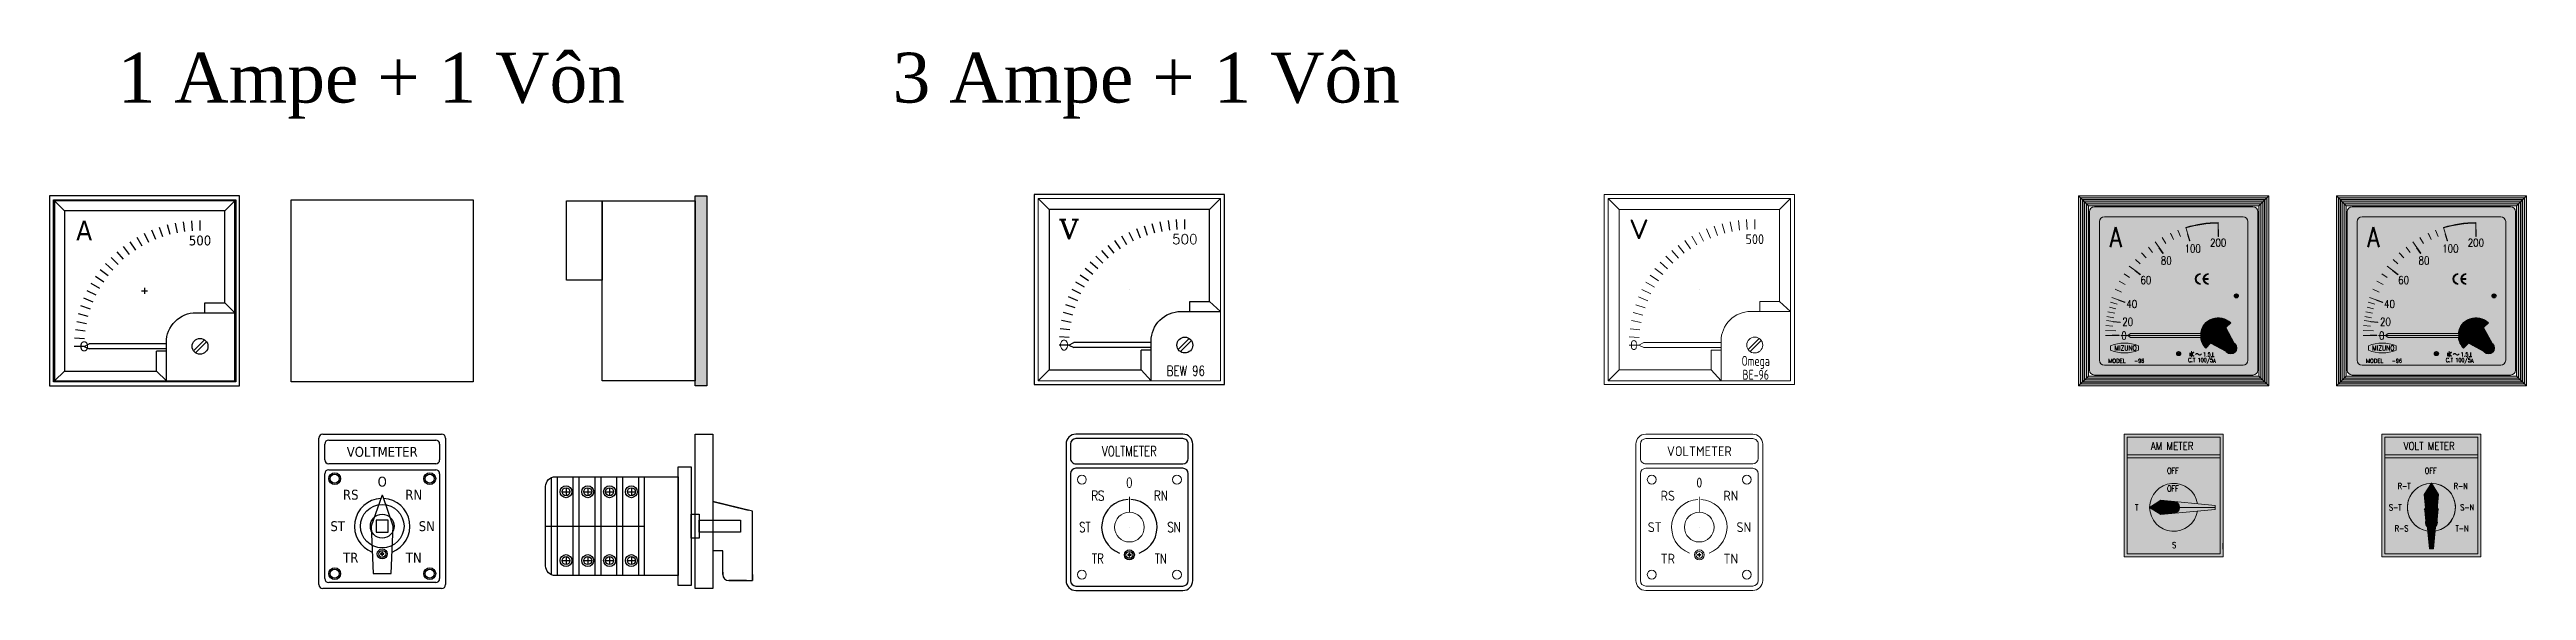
# Model space of a CAD drawing. Header units: millimetres. Extents: x 70 to 1321, y 164 to 438.
import ezdxf
from ezdxf.enums import TextEntityAlignment as Align

# ---------------------------------------------------------------- set-up
doc = ezdxf.new("R2010")
doc.units = ezdxf.units.MM
for name, color, linetype in [('1-EMC-ACESS', 4, 'Continuous'), ('cover', 4, 'Continuous'), ('OBJ1', 2, 'Continuous')]:
    doc.layers.add(name, color=color, linetype=linetype)
doc.layers.add('hw_Punch', color=5, linetype='Continuous', lineweight=13)
doc.styles.add('ARIAL', font='arial.ttf')
doc.styles.add('HTXT1', font='romans.shx', dxfattribs={"width": 0.8, "height": 3, "bigfont": 'extfont.shx'})
doc.styles.add('hw_Block', font='complex.shx', dxfattribs={"width": 0.75})
doc.styles.add('ROMANS', font='romans.shx', dxfattribs={"bigfont": 'vns.shx'})
doc.styles.add('Tahoma (Input Text)', font='tahoma.ttf')
doc.styles.add('WD_IEC', font='isocp2.shx')

msp = doc.modelspace()

# ---------------------------------------------------------------- texts
at = {"layer": '1-EMC-ACESS', "color": 1, "linetype": 'ByBlock', "lineweight": -2, "char_height": 25.2, "width": 385.9628846156624, "attachment_point": 2, "style": 'ARIAL'}
for s, insert in [('{\\fTimes New Roman|b0|i0|c0|p18;\\C7;1 Ampe + 1 Vôn}', (232.81781074759965, 436.03971905350954)), ('{\\fTimes New Roman|b0|i0|c0|p18;\\C7;3 Ampe + 1 Vôn}', (624.1487043220113, 436.03971905350954))]:
    msp.add_mtext(s, dxfattribs=dict(at, insert=insert))

# ---------------------------------------------------------------- blocks, each defined once
blk = doc.blocks.new('Ampere-Meter-front')
at = {"color": 6}
for p, q in [((-40.49999999999999, 40.49999999999999), (-45.49999999999999, 45.49999999999999)), ((40.49999999999999, 40.49999999999996), (45.49999999999999, 45.49999999999999)), ((-1.25, 22.66248612138966), (-3.750000000000055, 26.99261314031188)), ((2.126111622188429, 24.46705537966227), (-0.0853318289065897, 28.95141908732575)), ((5.613019206642204, 26.04695265191026), (3.699602044816741, 30.66635031446671)), ((9.195791279764986, 27.39541257546364), (7.58859395324913, 32.13006322293924)), ((12.85908586150248, 28.50666083791049), (11.56499063598988, 33.33628996935586)), ((16.58721616205645, 29.37593890358897), (15.61176455197579, 34.27986530560514)), ((20.3642177551269, 29.99952439036789), (19.71158679402663, 34.95674869723699)), ((24.17391694003652, 30.37474700945831), (23.84690129388582, 35.36404162565136)), ((27.99999999999994, 30.5), (27.99999999999994, 35.5)), ((-15.9826287375202, 10.57173018335399), (-19.74182777491512, 13.86845925885438)), ((-13.36574669941308, 13.36574669941297), (-16.90128060534584, 16.90128060534573)), ((-10.57173018335407, 15.98262873752014), (-13.86845925885444, 19.74182777491506)), ((-7.612543597010186, 18.41117040703722), (-10.6563507420538, 22.37793710849343)), ((-4.50085863164679, 20.64097231969885), (-7.278709796744808, 24.79832038121163)), ((-24.46705537966227, -2.126111622188429), (-28.95141908732575, 0.0853318289065897)), ((-22.66248612138969, 1.249999999999942), (-26.99261314031196, 3.75)), ((-20.6409723196989, 4.500858631646678), (-24.79832038121174, 7.278709796744749)), ((-18.41117040703727, 7.612543597010102), (-22.37793710849349, 10.65635074205374)), ((-1.5, 0), (1.5, 0)), ((0, 1.5), (0, -1.5)), ((-28.50666083791049, -12.85908586150251), (-33.33628996935591, -11.56499063598988)), ((-27.3954125754637, -9.195791279765073), (-32.13006322293927, -7.588593953249244)), ((-26.04695265191026, -5.613019206642291), (-30.6663503144668, -3.699602044816798)), ((30.5, -11), (30.5, -6)), ((45.49999999999999, -11), (40.49999999999999, -6)), ((-30.37474700945831, -24.17391694003661), (-35.3640416256514, -23.84690129388588)), ((-29.99952439036793, -20.36421775512696), (-34.95674869723706, -19.71158679402669)), ((-29.37593890358897, -16.58721616205651), (-34.2798653056052, -15.61176455197585)), ((30.24793376047171, -24.69140606774849), (24.69140606774846, -30.24793376047168)), ((-30.5, -28), (-35.5, -28)), ((-30.5, -27.99999999999994), (-35.50000000000011, -27.99999999999994)), ((-30.5, -28), (-28.06755007218391, -26.75)), ((-30.5, -28), (-28.06755007218396, -29.25)), ((10.99999999999983, -26.75), (-28.06755007218391, -26.75)), ((10.99999999999983, -29.25), (-28.06755007218396, -29.25)), ((10.99999999999988, -30.5), (6, -30.5)), ((31.30859393225148, -25.75206623952826), (25.75206623952823, -31.30859393225148)), ((-40.49999999999999, -40.49999999999999), (-45.49999999999999, -45.49999999999999)), ((11, -45.49999999999999), (6, -40.49999999999999))]:
    blk.add_line(p, q, dxfattribs=at)
for points in [[(-48, -48), (48, -48), (48, 48), (-48, 48)], [(-45.49999999999999, -45.49999999999999), (45.49999999999999, -45.49999999999999), (45.49999999999999, 45.49999999999999), (-45.49999999999999, 45.49999999999999)]]:
    blk.add_lwpolyline(points, close=True, dxfattribs=at)
for points in [[(40.49999999999999, -6), (40.49999999999999, 40.49999999999996), (-40.49999999999999, 40.49999999999999), (-40.49999999999999, -40.49999999999999), (6, -40.49999999999999)], [(30.5, -6), (40.49999999999999, -6)], [(6, -40.49999999999999), (6, -30.5)]]:
    blk.add_lwpolyline(points, dxfattribs=at)
blk.add_lwpolyline([(11, -45.49999999999999), (10.99999999999983, -26.0000000000001, -0.4142135623730966), (25.99999999999983, -11), (45.49999999999999, -11)], format="xyb", dxfattribs=at)
blk.add_circle((28, -28), 4, dxfattribs=at)
at = {"color": 6, "style": 'Tahoma (Input Text)'}
for tag, height, p in [('BEW-96', 10, (-30.5, 30.5)), ('MAX', 5, (28.00000000000006, 25.49999999999994)), ('O', 5, (-30.5, -28))]:
    blk.add_attdef(tag, text='', height=height, dxfattribs=at).set_placement(p, align=Align.MIDDLE_CENTER)
blk = doc.blocks.new('A$C30041796')
blk.add_hatch(color=6).paths.add_polyline_path([(71.00002547980694, 96.00001522286767), (65.00002547980692, 96.00001522286767), (65.00002547980692, 1.52228676598e-05), (71.00002547980694, 1.52228676598e-05)])
at = {"color": 6}
for points in [[(2.54798069363e-05, 93.50001522286765), (18.00002547980694, 93.50001522286765), (18.00002547980694, 53.50001522286766), (2.54798069363e-05, 53.50001522286766)], [(18.00002547980694, 93.50001522286765), (65.00002547980692, 93.50001522286765), (65.00002547980692, 2.500015222867658), (18.00002547980694, 2.500015222867658)], [(65.00002547980692, 96.00001522286767), (71.00002547980694, 96.00001522286767), (71.00002547980694, 1.52228676598e-05), (65.00002547980692, 1.52228676598e-05)]]:
    blk.add_lwpolyline(points, close=True, dxfattribs=at)
blk = doc.blocks.new('*U480')
at = {"layer": 'OBJ1', "lineweight": 25, "true_color": 0x333333}
for points in [[(47, 1), (48, 2), (-48.0000000000291, 2), (-47.00000000005821, 1.000000000029102)], [(-47, 1), (-48, 2), (-48, -94), (-47, -93)], [(46.00000000005818, 2.91038e-11), (47, 1), (-47.00000000005821, 1.000000000029102), (-46.00000000005818, 2.91038e-11)], [(-45.99999999997089, 0), (-47, 1), (-47, -93), (-46.00000000005818, -92.0000000000582)], [(45.0000000000291, -0.999999999970896), (46.00000000005818, 2.91038e-11), (-46.00000000005818, 2.91038e-11), (-45.00000000005822, -0.999999999970896)], [(-45, -1), (-46, 0), (-46.00000000005818, -92.0000000000582), (-45, -91)], [(45, -90.99999999997085), (46, -92), (46, 0), (45, -1)], [(46, -92), (47, -93), (47, 1), (46, 0)], [(46.99999999997089, -92.99999999997087), (48, -93.9999999999709), (48, 1.999999999970895), (47, 0.999999999970896)], [(44.0000000000582, -1.999999999970895), (45.00000000008731, -0.999999999970896), (-45.0000000000291, -0.999999999970896), (-44.0000000000291, -1.999999999970895)], [(-44.0000000000291, -2), (-45, -1.000000000029102), (-45.0000000000291, -91.00000000002912), (-44, -90)], [(43, -3), (44, -1.999999999970895), (-44.0000000000582, -1.999999999970895), (-43.00000000008731, -2.999999999970896)], [(-42.9999999999709, -3.000000000029102), (-44, -1.999999999970895), (-44, -90), (-43, -89)], [(44, -2), (43.0000000000291, -2.999999999970896), (42.9999999999709, -88.99999999994179), (44, -90)], [(45, -1), (44, -2), (44, -90), (45, -91)], [(47.9999999999709, -94), (47, -93), (-46.99999999997089, -92.99999999997087), (-48, -94)], [(-45.99999999997089, -91.99999999997087), (-46.99999999997089, -92.99999999997087), (46.99999999997089, -93), (45.99999999994177, -92)], [(-44.99999999994177, -90.99999999997085), (-45.99999999994177, -91.99999999997087), (46, -92), (44.99999999997089, -91)], [(45, -91), (44, -90), (-43.99999999994178, -89.99999999997092), (-44.99999999994177, -90.99999999997085)], [(-42.9999999999709, -88.9999999999709), (-43.99999999997089, -89.99999999997092), (44, -90), (42.9999999999709, -88.9999999999709)]]:
    blk.add_hatch(color=250, dxfattribs=at).paths.add_polyline_path(points)
at = {"layer": 'OBJ1', "lineweight": 25, "true_color": 0xc2c2b6}
h = blk.add_hatch(color=9, dxfattribs=at)
h.paths.add_polyline_path([(42.5, -6.000000000029102, 0.4142135623765049), (40, -3.5), (-40, -3.500000000029102, 0.4142135623730951), (-42.5, -6.000000000029102), (-42.5, -85.9999999999709, 0.4142135623730951), (-40, -88.4999999999709), (40, -88.4999999999709, 0.4142135623730951), (42.5, -85.9999999999709)])
h.paths.add_polyline_path([(37.5, -11.0000000000291, 0.4142135623730951), (35, -8.500000000029102), (-35, -8.500000000029102, 0.4142135623730951), (-37.5, -11.0000000000291), (-37.5, -80.9999999999709, 0.4142135623730951), (-35, -83.4999999999709), (35, -83.4999999999709, 2.414213562373094), (32.5, -80.9999999999709, 1), (37.5, -81)], flags=16)
at = {"layer": 'OBJ1', "lineweight": 25, "true_color": 0x9e9e8a}
blk.add_hatch(color=252, dxfattribs=at).paths.add_polyline_path([(37.5, -11.0000000000291, 0.4142135623730951), (35, -8.500000000029102), (-35, -8.500000000029102, 0.4142135623730951), (-37.5, -11.0000000000291), (-37.5, -80.9999999999709, 0.4142135623730951), (-35, -83.4999999999709), (35, -83.4999999999709, 0.4142135623696853), (37.5, -81)])
at = {"layer": 'OBJ1', "lineweight": 15}
for points in [[(6.081127271230797, -13.91593072770047), (6.167542390845482, -14.20321530284127, -0.0731777841023041), (22.5, -11.79999999995925), (22.5, -11.49999999997089, 0.0731777841022973)], [(7.188224725425242, -17.25293404702097), (7.08930366684217, -17.26758410409093), (6.998930186557117, -17.31039337944821), (8.007192862161899, -20.66222842654679), (8.09748006251175, -20.61923748045229), (8.196429180039557, -20.60477815341437)], [(-19.5711506101652, -35.50303308575531), (-19.64425265497993, -35.5712686413317), (-19.69234341033734, -35.65894577201107), (-16.94697381631703, -37.80399466695963, -0.0009877140198275), (-16.82539080345305, -37.64838537730975)], [(-30.5131979220896, -61.3769376586424), (-30.54333577456418, -61.57392315554897), (-27.06235970836133, -62.02844788285439), (-27.03791171655757, -61.84389081876725)], [(-27.48298197053373, -68.39999999999418), (-30.98298216011608, -68.39999999999418, 0.0004674378966477), (-30.9830756476731, -68.4999999999709, 0.0004674378966817), (-30.98298216011608, -68.59999999997672), (-27.48298197053373, -68.60000000181026, -0.0005001696217268), (-27.48308200453176, -68.4999999999709, -0.0005001696125924)]]:
    blk.add_hatch(color=250, dxfattribs=at).paths.add_polyline_path(points)
at = {"layer": 'OBJ1', "lineweight": 18, "true_color": 0x0f0f0f}
for points in [[(-7.289146153896576, -24.07868123153458), (-7.379568951204419, -24.12138623962528), (-7.452733967220408, -24.18955427053152), (-5.497995811572764, -27.09282806795091), (-5.42483079561498, -27.02466003707377), (-5.334457315271716, -26.98185076168738)], [(22.59999999997672, -15.00009345801663), (22.39999999996507, -15.00009345798753), (22.40000000002329, -18.49999999997089), (22.5, -18.49999999997089), (22.59999999997672, -18.49999999997089)], [(-27.85402053926373, -50.47165827892603), (-27.90219204622554, -50.55929106922121), (-27.91920717956964, -50.657832863566), (-24.62186751299305, -51.83152410204638), (-24.60485237964895, -51.73298230761428), (-24.55668087268714, -51.64534951743553)]]:
    blk.add_hatch(color=250, dxfattribs=at).paths.add_polyline_path(points)
at = {"layer": 'OBJ1', "lineweight": 15, "true_color": 0x0f0f0f}
h = blk.add_hatch(color=250, dxfattribs=at)
edge = h.paths.add_edge_path()
edge.add_ellipse((14.01762629527366, -39.94114164999337), major_axis=(-3.241788484679998, 8e-16), ratio=0.8637207557603191, start_angle=282.4888764607996, end_angle=437.5111235392002)
edge.add_line((13.40849784994498, -42.69126910655177), (13.40849784997408, -42.24513732289778))
edge.add_ellipse((14.01762629527366, -39.94114164999337), major_axis=(-2.741788484679998, 7e-16), ratio=0.8618645395826035, start_angle=284.8089846454369, end_angle=435.1910153545631, ccw=False)
edge.add_line((13.40849784994498, -37.63714597705984), (13.40849784994498, -37.19101419340586))
h = blk.add_hatch(color=250, dxfattribs=at)
edge = h.paths.add_edge_path()
edge.add_ellipse((18.02906816528411, -39.94114164999337), major_axis=(-3.241788484679998, 8e-16), ratio=0.8637207557603191, start_angle=282.4888764607996, end_angle=437.5111235392002)
edge.add_line((17.41993971995543, -42.69126910655177), (17.41993971998454, -42.24513732289778))
edge.add_ellipse((18.02906816528411, -39.94114164999337), major_axis=(-2.741788484679998, 7e-16), ratio=0.8618645395826035, start_angle=365.2391407319918, end_angle=435.1910153545631, ccw=False)
edge.add_line((15.30266683857189, -40.19114164999336), (17.41993972001364, -40.19114164999336))
edge.add_line((17.41993971995543, -40.19114164999336), (17.41993971998454, -39.69114164997882))
edge.add_line((17.41993972001364, -39.69114164996426), (15.30266683854279, -39.69114164996426))
edge.add_ellipse((18.02906816528411, -39.94114164999337), major_axis=(-2.741788484679998, 7e-16), ratio=0.8618645395826035, start_angle=284.8089846454369, end_angle=354.7608592680082, ccw=False)
edge.add_line((17.41993971995543, -37.63714597705984), (17.41993971998454, -37.19101419339131))
at = {"layer": 'OBJ1', "lineweight": 30, "true_color": 0x141414}
for points in [[(21.19600290028029, -67.00844587388565, -0.0042167665158653), (21.22134518591338, -66.98666460637467), (27.39304720624932, -60.94631950382609, 0.5574766440319135), (13.55572809002479, -67.4999999999709), (20.51880284998333, -67.4999999999709), (20.51880284998333, -67.68839377557742), (20.87248144706245, -67.33215462547378), (17.08868080002139, -63.93877164996229), (17.23986387989134, -63.78281024994794), (17.39944600994931, -63.62926540998159)], [(28.78016778122401, -62.05333476595114, 0.0494178174533333), (27.39304720622022, -60.94631950385519), (21.22134518585517, -66.98666460640379, -0.5270277873931919), (24.37288244740921, -67.85389359598047), (24.97557758889161, -68.79463277611647), (27.32459153028321, -66.37876603519544), (26.337880310748, -64.56037124583963)], [(13.55572808999568, -69.4999999999709, 0.1145223432113708), (14.91049905345426, -73.33730042297975), (18.72021797325578, -69.4999999999709)], [(22.87440803757636, -71.04754151328234), (21.76146960729966, -70.33840012131259, -0.3062721121387764), (20.51880284998333, -68.4999999999709), (20.51880284998333, -69.4999999999709), (18.72021797328489, -69.5), (14.91049905348336, -73.33730042297975, 0.0578234365606001), (16.21983221877599, -74.94666523399064), (18.66211968922289, -72.43962875410216), (20.66026822093409, -73.51189117284956)], [(20.66026822093409, -73.51189117284956), (26.41875757373055, -76.60205770639004, -0.1557283884267411), (25.86396103067091, -74.8639610306709, -0.1427860682749531), (26.33391177837621, -73.25186587809003), (22.87440803754726, -71.04754151328234)], [(24.97557758886251, -68.79463277611647), (27.24561513005756, -72.33790549958938, -0.3059790122533372), (30.60205770639004, -72.41875757370144), (27.32459153028321, -66.37876603519544)]]:
    blk.add_hatch(color=250, dxfattribs=at).paths.add_polyline_path(points)
at = {"layer": 'OBJ1', "lineweight": 25, "true_color": 0x2b2b2b}
for points in [[(13.55572808999568, -67.4999999999709), (-21.7536104900064, -67.4999999999709), (-23.23251691000769, -68.5), (13.5, -68.4999999999709, -0.0278424447443727)], [(13.5, -68.4999999999709), (-23.23251691000769, -68.4999999999709), (-21.7536104900064, -69.4999999999709), (13.55572808999568, -69.4999999999709, -0.0278424447447772)], [(20.51880284998333, -67.68839377560651), (20.51880285004154, -67.4999999999709), (13.55572808999568, -67.4999999999709, 0.0278424447445749), (13.5, -68.4999999999709), (19.71303023706423, -68.4999999999709)], [(19.71303023706423, -68.4999999999709), (13.5, -68.4999999999709, 0.0278424447445749), (13.55572808999568, -69.4999999999709), (18.72021797328489, -69.4999999999709)], [(20.51880284998333, -68.4999999999709), (19.71303023706423, -68.4999999999709), (18.72021797325578, -69.4999999999709), (20.51880284998333, -69.4999999999709)]]:
    blk.add_hatch(color=250, dxfattribs=at).paths.add_polyline_path(points)
at = {"layer": 'OBJ1', "lineweight": 30, "true_color": 0x030303}
for points in [[(21.26230462754029, -67.68175532261375, -0.0777900780864964), (21.57153271106654, -67.34269162255805), (17.39944600994931, -63.6292654099525), (17.23986388026968, -63.78281024988972), (17.08868080002139, -63.93877164996229)], [(24.3728824473219, -67.85389359583496), (23.86980308999773, -67.06864342608604, 0.3835460179617169), (21.22134518565145, -66.98666460660752), (21.1976198044722, -67.00988502288237), (21.57153271103743, -67.34269162255805, -0.6293609240649536), (23.98371634318028, -68.4999999999709, -1), (21.01628365681972, -68.4999999999709, -0.1470823766087105), (21.26230462751118, -67.68175532261375), (20.88893570535583, -67.34691111111897, 0.3762245322461113), (21.14573564950843, -69.94606715481495), (21.76146960724145, -70.33840012131259, 0.6427278185730673)]]:
    blk.add_hatch(color=18, dxfattribs=at).paths.add_polyline_path(points)
at = {"layer": 'OBJ1', "lineweight": 25, "true_color": 0x2b2b2b}
blk.add_hatch(color=250, dxfattribs=at).paths.add_polyline_path([(19.71303023703512, -68.4999999999709), (20.51880284998333, -68.4999999999709), (20.51880284998333, -67.68839377557742)], flags=17)
at = {"layer": 'OBJ1', "lineweight": 15, "true_color": 0x1c1c1c}
blk.add_hatch(color=250, dxfattribs=at).paths.add_polyline_path([(20.88893570535583, -67.34691111111897), (20.87248144706245, -67.33215462547378), (20.51880284998333, -67.68839377557742), (20.51880284998333, -68.4999999999709, -0.1565621979539747)])
at = {"layer": 'OBJ1', "lineweight": 25, "true_color": 0xdfaf9f}
blk.add_hatch(color=21, dxfattribs=at).paths.add_polyline_path([(23.98371634318028, -68.4999999999709, 1), (21.01628365681972, -68.4999999999709, 1)])
at = {"layer": 'OBJ1', "lineweight": 30, "true_color": 0x383838}
blk.add_hatch(color=250, dxfattribs=at).paths.add_polyline_path([(24.37288244740921, -67.85389359598047, -0.6427278185550493), (21.76146960718325, -70.33840012122528), (26.33391177837621, -73.25186587809003, -0.1088530434447113), (27.24561513005756, -72.33790549958938)])
at = {"layer": 'OBJ1', "lineweight": 25, "true_color": 0x191915}
blk.add_hatch(color=250, dxfattribs=at).paths.add_polyline_path([(28.86396103067091, -71.86396103067091, 1), (28.86396103067091, -77.8639610306709, 1)])
at = {"layer": 'OBJ1', "lineweight": 25, "true_color": 0x2f2f27}
blk.add_hatch(color=250, dxfattribs=at).paths.add_polyline_path([(30.42813615914202, -76.17920849553775, 0.0488725903343103), (30.65367290261202, -75.85059730702778), (27.29979740548879, -73.54869988543214, 0.0489437404981566), (27.07397772843251, -73.87781727639957)])
at = {"color": 41, "lineweight": 15, "true_color": 0xeedc77}
for p, q in [((31.49857875582529, -48.49999999997089), (31.19257139100227, -48.19399263517698)), ((31.19257139106049, -48.80600736473571), (31.49857875582529, -48.49999999997089)), ((31.3318016071571, -48.05476241905124), (31.63780897198012, -48.36076978387428)), ((31.63780897198012, -48.63923021612571), (31.33180160721531, -48.94523758089054)), ((31.63780897198012, -48.36076978387428), (31.94381633668673, -48.05476241910946)), ((31.94381633674493, -48.94523758089054), (31.63780897198012, -48.63923021612571)), ((32.08304655278335, -48.19399263526429), (31.77703918807674, -48.49999999997089)), ((31.77703918807674, -48.49999999997089), (32.08304655289976, -48.8060073647648)), ((2.36076978384517, -77.67555788441676), (2.054762419022154, -77.36955051962286)), ((2.05476241908036, -77.9815652491816), (2.36076978384517, -77.67555788441676)), ((2.19399263517698, -77.23032030349712), (2.5, -77.53632766832015)), ((2.5, -77.81478810057159), (2.193992635235189, -78.12079546533641)), ((2.5, -77.53632766832015), (2.806007364706601, -77.23032030355535)), ((2.806007364764809, -78.12079546533641), (2.5, -77.81478810057159)), ((2.945237580803221, -77.36955051971017), (2.639230216096621, -77.67555788441676)), ((2.639230216096621, -77.67555788441676), (2.945237580919638, -77.98156524921068))]:
    blk.add_line(p, q, dxfattribs=at)
at = {"layer": 'cover', "color": 3, "ltscale": 100}
blk.add_lwpolyline([(-46, -92), (46, -92), (46, 0), (-46, 0)], close=True, dxfattribs=at)
at = {"layer": 'OBJ1', "color": 27, "lineweight": 15}
for p, q in [((-48, 2), (48, 2)), ((-48, -94), (-48, 2)), ((-43, -3.000000000029102), (-48, 2)), ((-47.00000000005821, 1.000000000029102), (47, 1)), ((-47, 0.999999999970896), (-47, -93)), ((-46.00000000005818, 2.91038e-11), (46, 2.91038e-11)), ((43, -3), (48, 2)), ((46, 2.91038e-11), (46, -91.99999999997087)), ((47, 1.000000000029102), (47, -93)), ((48, 2), (48, -94)), ((-46, -2.91038e-11), (-46.00000000005818, -92)), ((-45.00000000005822, -0.999999999970896), (45, -0.999999999970896)), ((-45, -1.000000000029102), (-45, -90.99999999997085)), ((-44.0000000000582, -1.999999999970895), (44, -1.999999999970895)), ((-44, -2.0000000000291), (-44, -90)), ((-43.0000000000582, -2.999999999970896), (42.99999999994177, -3)), ((-43, -3.000000000029102), (-43, -89)), ((43, -2.999999999970896), (42.99999999994177, -89)), ((44, -1.999999999970895), (44, -90)), ((45, -0.999999999970896), (45, -90.99999999997085)), ((-48, -94), (-43, -89)), ((48, -94), (-48, -94)), ((-47, -92.99999999997087), (46.99999999994179, -93)), ((-46, -91.99999999997087), (45.99999999994177, -92)), ((-45, -90.99999999997085), (44.99999999994177, -91)), ((-44, -89.99999999997092), (44, -90)), ((-43, -88.9999999999709), (43, -88.9999999999709)), ((43, -89), (48, -94))]:
    blk.add_line(p, q, dxfattribs=at)
at = {"layer": 'OBJ1', "color": 9, "lineweight": 15, "true_color": 0xc2c2b6}
for p, q in [((-42.5, -6.000000000029102), (-42.5, -85.9999999999709)), ((-40, -3.500000000029102), (40, -3.5)), ((-37.5, -11.0000000000291), (-37.5, -80.9999999999709)), ((-35, -8.500000000029102), (35, -8.500000000029102)), ((37.5, -11.0000000000291), (37.5, -81)), ((42.5, -6.000000000029102), (42.5, -85.9999999999709)), ((-35, -83.4999999999709), (35, -83.4999999999709)), ((-40, -88.4999999999709), (40, -88.4999999999709))]:
    blk.add_line(p, q, dxfattribs=at)
at = {"layer": 'OBJ1', "color": 250, "lineweight": 15, "true_color": 0x0f0f0f}
for p, q in [((22.5, -15.00009345798753), (22.5, -11.49999999997089)), ((-12.77660994126927, -23.96891145201516), (-10.7208231225959, -26.56401412797277)), ((-1.322660405712666, -17.39270908560138), (-0.1030153605970554, -20.00924112150096)), ((-25.03465197246987, -37.38710089746746), (-22.26382945035584, -39.20068988960703)), ((-20.11446658952627, -35.20387457555626), (-22.41556202113861, -33.40595081311767)), ((-19.37285542848985, -30.09054185025161), (-16.92554680322064, -32.33542811989901)), ((-15.81017920735758, -27.29293863550993), (-13.92785961378831, -29.31759267274174)), ((13.40849784994498, -37.19101419340586), (13.40849784994498, -37.63714597705984)), ((17.41993971995543, -37.19101419340586), (17.41993971995543, -37.63714597705984)), ((13.40849784994498, -42.24513732289778), (13.40849784994498, -42.69126910655177)), ((17.41993971995543, -39.69114164999337), (15.30266683851368, -39.69114164999337)), ((17.41993971995543, -40.19114164999336), (15.30266683851368, -40.19114164999336)), ((17.41993971995543, -39.69114164999337), (17.41993971995543, -40.19114164999336)), ((17.41993971995543, -42.24513732289778), (17.41993971995543, -42.69126910655177)), ((-32.8835623342311, -59.13852953468449), (-30.25172082288191, -59.58338908397127)), ((-32.44295982236508, -54.16137327381875), (-29.26621655927738, -54.99041735884384)), ((-34.5, -68.4999999999709), (-31, -68.4999999999709))]:
    blk.add_line(p, q, dxfattribs=at)
at = {"layer": 'OBJ1', "color": 250, "lineweight": 15}
for p, q in [((22.5, -11.49999999997089), (22.5, -11.79999999995925)), ((7.08930366684217, -17.26758410409093), (6.998930186557117, -17.31039337947732)), ((8.007192862103691, -20.66222842654679), (6.998930186557117, -17.31039337947732)), ((7.08930366684217, -17.26758410409093), (7.188224725425242, -17.25293404702097)), ((7.188224725425242, -17.25293404702097), (8.196429180039557, -20.60477815341437)), ((8.09748006251175, -20.61923748045229), (8.007192862103691, -20.66222842654679)), ((8.09748006251175, -20.61923748045229), (8.196429180039557, -20.60477815341437)), ((-20.11446658952627, -35.20387457555626), (-19.64425265497993, -35.5712686413608)), ((-19.64425265497993, -35.5712686413317), (-19.69234341033734, -35.65894577201107)), ((-16.93436965683941, -37.81384271741263), (-19.69234341033734, -35.65894577201107)), ((-19.64425265497993, -35.5712686413317), (-19.5711506101652, -35.50303308575531)), ((-16.81319221941521, -37.65791653154884), (-19.5711506101652, -35.50303308575531)), ((-16.88628455752041, -37.72616248461418), (-16.93436965683941, -37.81384271741263)), ((-16.88628455752041, -37.72616248461418), (-16.81319221941521, -37.65791653154884)), ((-30.5131979220896, -61.3769376586424), (-30.54333577456418, -61.57392315554897)), ((-30.54333577456418, -61.57392315554897), (-27.06235970841954, -62.02844788285439)), ((-27.03791171655757, -61.84389081876725), (-30.5131979220896, -61.3769376586424)), ((-27.03791171655757, -61.84389081873813), (-27.06235970836133, -62.02844788282527)), ((-31, -68.4999999999709), (-31, -68.39999999999418)), ((-31, -68.39999999999418), (-27.48298197053373, -68.39999999999418)), ((-31, -68.4999999999709), (-31, -68.59999999997672)), ((-31, -68.59999999997672), (-27.48298197053373, -68.60000000181026)), ((-27.48298197053373, -68.39999999999418), (-27.48298197053373, -68.59999999997672))]:
    blk.add_line(p, q, dxfattribs=at)
at = {"layer": 'OBJ1', "color": 250, "lineweight": 18, "true_color": 0x0f0f0f}
for p, q in [((-7.379568951262625, -24.12138623965438), (-9.334307106968481, -21.2181124422641)), ((-7.379568951262625, -24.12138623965438), (-7.452733967278617, -24.18955427056062)), ((-5.497995811572764, -27.09282806795091), (-7.452733967278617, -24.18955427056062)), ((-7.379568951262625, -24.12138623965438), (-7.289146153896576, -24.07868123153458)), ((-5.334457315271716, -26.98185076168738), (-7.289146153896576, -24.07868123153458)), ((-4.055301651067566, -22.05577587874723), (-5.792564375849906, -19.01736869322485)), ((-0.1030153605970554, -20.00924112153007), (-1.581717300112359, -16.83694848461891)), ((3.384076194954103, -18.53169547519064), (2.133501740405336, -15.26274097358691)), ((7.08930366684217, -17.26758410409093), (6.081127271230797, -13.91593072772957)), ((7.089276746264657, -17.26749460742576), (6.081127271230797, -13.91593072772957)), ((22.5, -14.99999999997089), (22.39999999996507, -14.99999999997089)), ((22.39999999996507, -14.99999999997089), (22.40000000002329, -18.49999999997089)), ((22.59999999997672, -15.00009345798753), (22.40000000002329, -15.00009345798753)), ((22.40000000002329, -18.49999999997089), (22.5, -18.49999999997089)), ((22.5, -18.49999999997089), (22.59999999997672, -18.49999999997089)), ((22.59999999997672, -18.49999999997089), (22.59999999997672, -15.00009345798753)), ((-20.11446658952627, -35.20387457555626), (-20.11446658952627, -35.20387457555626)), ((-20.11446658952627, -35.20387457555626), (-20.11446658952627, -35.20387457555626)), ((-13.92785961378831, -29.31759267274174), (-16.31099061656277, -26.75425761393853)), ((-5.424830795556771, -27.02466003707377), (-5.497995811572764, -27.09282806795091)), ((-5.424830795556771, -27.02466003707377), (-5.334457315271716, -26.98185076168738)), ((-31.19953171280213, -49.38559983071172), (-27.90219204622554, -50.55929106916301)), ((-26.30839131894755, -46.59130453766556), (-29.50146364822285, -45.15802539527067)), ((-24.43720982020022, -42.82611571458983), (-27.50786840653745, -41.1465158080682)), ((-33.96204964118079, -61.02037927150377), (-30.53666069998872, -61.47414618736365)), ((-33.70276797952829, -59.00005939789116), (-30.25172082288191, -59.58338908397127)), ((-33.17828581173671, -56.55569476555683), (-29.80987855239073, -57.27829755179119)), ((-32.44295982236508, -54.16137327381875), (-29.26621655927738, -54.99041735884384)), ((-31.91728079458699, -51.71725647995481), (-28.62387660553213, -52.73296981595922)), ((-27.90219204622554, -50.55929106919212), (-27.91920717951143, -50.657832863566)), ((-27.91920717951143, -50.657832863566), (-24.62186751293484, -51.83152410201728)), ((-27.90219204622554, -50.55929106919212), (-27.85402053926373, -50.47165827895515)), ((-24.55668087268714, -51.64534951743553), (-27.85402053926373, -50.47165827895515)), ((-24.60485237964895, -51.7329823076434), (-24.62186751293484, -51.83152410201728)), ((-24.60485237964895, -51.7329823076434), (-24.55668087268714, -51.64534951743553)), ((-34.5, -68.4999999999709), (-31, -68.4999999999709)), ((-34.3902459841338, -66.00241035074578), (-29.22096012649126, -66.22935179964406)), ((-34.28028198133688, -63.50004218766115), (-30.79377343860688, -63.80705714103533))]:
    blk.add_line(p, q, dxfattribs=at)
at = {"layer": 'OBJ1', "color": 27, "lineweight": 18}
for p, q in [((21.1976198044722, -67.00988502288237), (27.39304720622022, -60.94631950385519)), ((-23.23251691000769, -68.4999999999709), (-26.74091818538727, -68.4999999999709)), ((-21.7536104900064, -67.4999999999709), (-23.23251691000769, -68.4999999999709)), ((20.51880285004154, -68.4999999999709), (-23.23251691000769, -68.4999999999709)), ((-21.7536104900064, -69.4999999999709), (-23.23251691000769, -68.4999999999709)), ((20.51880284998333, -67.4999999999709), (-21.7536104900064, -67.4999999999709)), ((20.51880284998333, -69.4999999999709), (-21.7536104900064, -69.4999999999709)), ((20.87248144706245, -67.33215462547378), (14.91049905342515, -73.33730042300884)), ((17.23986387997866, -63.78281024997703), (17.08868079999229, -63.93877164999139)), ((17.08868079999229, -63.93877164999139), (21.26230462751118, -67.68175532261375)), ((17.23986387997866, -63.78281024997703), (17.39944600994931, -63.62926540998159)), ((17.39944600994931, -63.62926540998159), (21.57153271103743, -67.34269162255805)), ((20.51880284998333, -68.4999999999709), (20.51880284998333, -67.4999999999709)), ((20.51880284998333, -68.4999999999709), (20.51880284998333, -69.4999999999709)), ((22.87440803751815, -71.04754151331142), (20.66026822093409, -73.51189117284956)), ((26.3339117783471, -73.25186587809003), (21.76146960741608, -70.3384001213708)), ((24.37288244743831, -67.85389359603867), (27.24561513005756, -72.33790549958938)), ((24.97557758889161, -68.79463277611647), (27.32459153025411, -66.37876603522454))]:
    blk.add_line(p, q, dxfattribs=at)
at = {"layer": 'OBJ1', "color": 9, "lineweight": 18, "true_color": 0xc2c2b6}
for p, q in [((26.3378803107189, -64.56037124586874), (28.78016778122401, -62.05333476595114)), ((18.66211968922289, -72.43962875410216), (16.21983221877599, -74.94666523401973)), ((16.21983221877599, -74.94666523401973), (18.66211968922289, -72.43962875410216)), ((18.66211968922289, -72.43962875410216), (26.41875757375965, -76.60205770641915)), ((26.3378803107189, -64.56037124583963), (30.60205770639004, -72.41875757373055)), ((27.07397772843251, -73.87781727639957), (30.42813615914202, -76.17920849553775)), ((27.29979740548879, -73.54869988543214), (30.65367290261202, -75.85059730702778))]:
    blk.add_line(p, q, dxfattribs=at)
at = {"layer": 'OBJ1', "color": 250, "lineweight": 18}
for p, q in [((-31.83279665443115, -73.7222222396813), (-31.83279665443115, -75.97130981876398)), ((-17.83279665448936, -73.7222222396813), (-17.83279665448936, -75.9713098187931)), ((8.008712621056471, -77.46684639857267), (9.8043898754986, -77.12904826700105)), ((8.990696308494078, -76.41619346788502), (8.990696308494078, -79.52403028769186))]:
    blk.add_line(p, q, dxfattribs=at)
at = {"layer": 'OBJ1', "color": 250, "lineweight": 25}
for p, q in [((8.008712621056471, -77.46684639857267), (9.8043898754986, -77.12904826700105)), ((8.008712621056471, -77.46684639857267), (9.66594171145698, -77.71759911917616)), ((8.008712621056471, -78.02935274250922), (9.66594171145698, -77.71759911917616)), ((8.008712621056471, -78.02935274250922), (9.66594171145698, -78.28010546308359)), ((8.008712621114682, -78.59185908641665), (9.66594171145698, -78.28010546308359)), ((8.008712621114682, -78.59185908641665), (9.8043898754986, -78.8635601803835)), ((18.9099717119825, -79.09028350649169), (20.36820697644726, -79.09028350649169)), ((19.67272292700363, -77.05681609048042), (19.67272292700363, -79.09028350649169))]:
    blk.add_line(p, q, dxfattribs=at)
at = {"layer": 'OBJ1', "color": 27, "lineweight": 25}
for centre in [(31.63780897198012, -48.49999999997089), (2.5, -77.67555788441676)]:
    blk.add_circle(centre, 1, dxfattribs=at)
at = {"layer": 'OBJ1', "color": 41, "linetype": 'ByBlock', "lineweight": 15, "true_color": 0xeedc77}
for centre in [(31.63780897198012, -48.49999999997089), (2.5, -77.67555788441676)]:
    blk.add_circle(centre, 0.84, dxfattribs=at)
at = {"layer": 'OBJ1', "color": 27, "lineweight": 18}
blk.add_circle((22.5, -68.4999999999709), 1.483716343185935, dxfattribs=at)
at = {"layer": 'OBJ1', "color": 9, "lineweight": 18, "true_color": 0xc2c2b6}
blk.add_circle((28.86396103067091, -74.8639610306709), 3, dxfattribs=at)
at = {"layer": 'OBJ1', "color": 250, "lineweight": 25}
for centre in [(9.94249751669122, -77.10306781699181), (9.94249751669122, -78.83757973034517)]:
    blk.add_circle(centre, 0.1405300834029164, dxfattribs=at)
at = {"layer": 'OBJ1', "color": 9, "lineweight": 15, "true_color": 0xc2c2b6}
for centre, start, end in [((-40, -6.000000000029102), 90, 180), ((-35, -11.0000000000291), 90, 180), ((35, -11.0000000000291), 0, 90), ((40, -6.000000000029102), 0, 90), ((-40, -85.9999999999709), 180, 270), ((-35, -80.9999999999709), 180, 270), ((35, -81), 270, 0), ((40, -85.9999999999709), 270, 0)]:
    blk.add_arc(centre, 2.5, start, end, dxfattribs=at)
at = {"layer": 'OBJ1', "color": 250, "lineweight": 15}
for radius in [57.00000000001455, 56.70000000001164]:
    blk.add_arc((22.5, -68.4999999999709), radius, 90, 106.7412721823098, dxfattribs=at)
at = {"layer": 'OBJ1', "color": 41, "linetype": 'ByBlock', "lineweight": 15, "true_color": 0xeedc77}
for centre, radius, start, end in [((31.26218649907969, -48.12437752712867), 0.0984506299738952, 45.00000000427408, 224.9999999924829), ((31.2621864991379, -48.87562247281312), 0.0984506299713328, 135.0000000004424, 314.9999999957259), ((32.01343144476414, -48.12437752718688), 0.0984506299815822, 315.0000000004423, 135.0000000004424), ((32.01343144482236, -48.87562247284222), 0.0984506299687705, 224.9999999877664, 45.00000000899055), ((2.124377527099568, -77.29993541157455), 0.0984506299738952, 45.00000000427408, 224.9999999924829), ((2.124377527157774, -78.051180357259), 0.0984506299713328, 135.0000000004424, 314.9999999957259), ((2.875622472784016, -77.29993541163277), 0.0984506299815822, 315.0000000004423, 135.0000000004424), ((2.875622472842223, -78.05118035728809), 0.0984506299687705, 224.9999999877664, 45.00000000899055)]:
    blk.add_arc(centre, radius, start, end, dxfattribs=at)
at = {"layer": 'OBJ1', "color": 9, "lineweight": 18, "true_color": 0xc2c2b6}
for centre, radius, start, end in [((22.5, -68.4999999999709), 9, 45.7495232442137, 173.6206297916501), ((22.5, -68.4999999999709), 9, 186.3793702083499, 225.7495232442137), ((28.86396103067091, -74.8639610306709), 2.043653524065109, 139.9404658112731, 151.1486009210659), ((28.86396103067091, -74.8639610306709), 2.043653524065109, 319.9409669240531, 331.1328345298811)]:
    blk.add_arc(centre, radius, start, end, dxfattribs=at)
at = {"layer": 'OBJ1', "color": 250, "lineweight": 18}
for centre, radius, start, end in [((-24.83279665443115, -90.8467660291353), 18.49999999991149, 67.7667282020393, 112.2332717979607), ((-24.83279665443115, -58.84676602925174), 18.49999999997884, 247.7667282020393, 292.2332717979607)]:
    blk.add_arc(centre, radius, start, end, dxfattribs=at)
at = {"layer": 'OBJ1', "color": 27, "lineweight": 18}
blk.add_arc((22.5, -68.4999999999709), 1.981197149987563, 144.4075214326411, 131.1617066542584, dxfattribs=at)
at = {"layer": 'OBJ1', "color": 250, "lineweight": 25}
for centre, radius, start, end in [((11.77414384711301, -78.64010705269175), 0.9057334421040192, 29.22821423272562, 149.4755573158565), ((13.12150468729669, -77.33731304950197), 1.025039036322419, 237.0887620884948, 329.2459705124842)]:
    blk.add_arc(centre, radius, start, end, dxfattribs=at)
at = {"layer": 'OBJ1', "color": 250, "lineweight": 15, "true_color": 0x0f0f0f}
for centre, major_axis, ratio, start_param, end_param in [((14.01762629527366, -39.94114164999337), (-3.241788484679998, 8e-16), 0.8637207557603191, 4.901411470570119, 7.664959143789053), ((18.02906816528411, -39.94114164999337), (-3.241788484679998, 8e-16), 0.8637207557603191, 4.901411470570119, 7.664959143789053), ((14.01762629527366, -39.94114164999337), (-2.741788484679998, 7e-16), 0.8618645395826035, 4.936423011782686, 7.629947602576486), ((18.02906816528411, -39.94114164999337), (-2.741788484679998, 7e-16), 0.8618645395826035, 4.936423011782686, 6.177191486585963), ((18.02906816528411, -39.94114164999337), (-2.741788484679998, 7e-16), 0.8618645395826035, 6.38917912777321, 7.629947602576486)]:
    blk.add_ellipse(centre, major_axis=major_axis, ratio=ratio, start_param=start_param, end_param=end_param, dxfattribs=at)
at = {"layer": 'OBJ1', "color": 0, "lineweight": 30, "insert": (-32.42679954005871, -13.82701537999674), "char_height": 10, "width": 13.33669885000563, "attachment_point": 1, "style": 'HTXT1'}
blk.add_mtext('{\\C250;\\c986895;A}', dxfattribs=at)
at = {"layer": 'OBJ1', "color": 250, "lineweight": 15, "attachment_point": 1}
for s, insert, char_height, width, style in [('100', (5.454539597500115, -22.59008485949016), 4, 18.93495667001116, 'HTXT1'), ('200', (18.33747968749958, -19.5976831894659), 4, 9.708894890005467, 'HTXT1'), ('20', (-25.9725138124777, -59.60357550947811), 4, 13.37621834999299, 'HTXT1'), ('MODEL', (-33.03853678051382, -80.29999999998834), 2, 49.18823644431539, 'ROMANS'), ('-96', (-19.91243605001364, -80.29999999998834), 2, 17.65497829999367, 'HTXT1'), ('C.T 100/5', (7.30726226995466, -79.918647220009), 2, 29.35058359999676, 'HTXT1'), ('A', (19.87636588996975, -80.29999999998834), 2, 9.301026130007813, 'HTXT1')]:
    blk.add_mtext(s, dxfattribs=dict(at, insert=insert, char_height=char_height, width=width, style=style))
at = {"layer": 'OBJ1', "color": 250, "lineweight": 18, "attachment_point": 1, "style": 'HTXT1'}
for s, insert, char_height, width in [('80', (-6.486330075742444, -28.66083889789297), 4, 9.530143870011669), ('60', (-16.77746091573499, -38.53292168790357), 4, 9.785907540004695), ('40', (-23.8882475157443, -50.5993081278866), 4, 14.25137410999741), ('MIZUNO', (-29.92083774000639, -73.55243463997613), 2.5, 17.01935227999638)]:
    blk.add_mtext(s, dxfattribs=dict(at, insert=insert, char_height=char_height, width=width))
at = {"layer": 'OBJ1', "color": 250, "lineweight": 20, "insert": (-26.46316445001867, -66.57954569999129), "char_height": 4, "width": 11.71462887999951, "attachment_point": 1, "style": 'HTXT1'}
blk.add_mtext('0', dxfattribs=at)
at = {"layer": 'OBJ1', "color": 250, "lineweight": 25, "insert": (14.80374967947136, -77.06617254897718), "char_height": 2.024999999999999, "width": 24.52911982651422, "attachment_point": 1, "style": 'HTXT1'}
blk.add_mtext('1.5', dxfattribs=at)
blk = doc.blocks.new('*U166')
at = {"layer": 'OBJ1', "lineweight": 15}
h = blk.add_hatch(color=250, dxfattribs=at)
h.paths.add_polyline_path([(25, 37), (-25, 37), (-25, -25), (25, -25)])
h.paths.add_polyline_path([(23.5, -23.5), (-23.5, -23.5), (-23.5, 25), (23.5, 25)], flags=16)
h.paths.add_polyline_path([(23.50000000002911, 26.50000000000364), (-23.5, 26.5), (-23.5, 35.5), (23.5, 35.5)], flags=16)
at = {"layer": 'OBJ1', "lineweight": 15, "true_color": 0xc2c2b0}
blk.add_hatch(color=9, dxfattribs=at).paths.add_polyline_path([(-23.5, 26.5), (23.5, 26.5), (23.5, 35.5), (-23.5, 35.5)])
h = blk.add_hatch(color=9, dxfattribs=at)
h.paths.add_polyline_path([(23.5, 25), (-23.5, 25), (-23.5, -23.5), (23.5, -23.5)])
h.paths.add_polyline_path([(12.14287698312546, 0, -1), (-12.14287698312546, 0, -1)], flags=16)
at = {"layer": 'OBJ1', "lineweight": 15}
for points in [[(-1.85714473540429, -12.00001978577347), (-2.946067767596101, -0.56629030421027, -0.047511399192574), (-3, 2.619345e-10), (-3.615173999511171, 6.459348261385457), (-1.164153e-10, 12.14287698297994, 0.9260311839993423)], [(0, 12.14287698312546), (3.615173999569376, 6.459348261385457), (3, -1.74623e-10, -0.0475113991151647), (2.946067767712517, -0.5662903037446086), (1.857144735433394, -12.00001978577347, 0.9260311840062136)]]:
    blk.add_hatch(color=250, dxfattribs=at).paths.add_polyline_path(points)
at = {"layer": 'OBJ1', "lineweight": 15, "true_color": 0x1c1c1c}
blk.add_hatch(color=250, dxfattribs=at).paths.add_polyline_path([(1.857144735433394, -12.00001978577347, 13.00000818907002), (-1.85714473540429, -12.00001978577347), (-1, -21.00006913865218), (1, -21.00006913865218)])
at = {"layer": 'OBJ1', "lineweight": 15, "true_color": 0x595959}
for points in [[(0, 12.14287698315456), (-3.615173999511171, 6.459348261356352), (-3, 2.619345e-10, -0.4142135623468118), (-5.82077e-11, 3)], [(0, 4.451501763192936), (-3.615173999511171, -1.232026958605274), (-3, -7.691375219699692, -0.4142135623468118), (-5.82077e-11, -4.691375219961627)], [(3.615173999511171, 6.459348261385457), (-5.82077e-11, 12.14287698318367), (-5.82077e-11, 3, -0.4142135623951165), (3, -2.037268e-10)], [(3.615173999511171, -1.232026958576168), (-5.82077e-11, 4.451501763222039), (-5.82077e-11, -4.691375219961627, -0.4142135623951165), (3, -7.691375220165355)], [(0, -3, -0.3596247954553621), (-2.946067767625208, -0.566290304181166), (-1.857144735462495, -12.00001978577347, 0.0384047862840137), (0, -12.14287698312546)], [(0, -12.14287698312546, -0.0384047862840253), (-1.857144735462495, -12.00001978577347), (-1.000000000058204, -21.00006913865218), (0, -21.00006913865218)], [(2.946067767683416, -0.566290303657297, -0.3596247955051104), (0, -3), (0, -12.14287698312546, 0.0384047862843253), (1.85714473540429, -12.00001978577347)], [(1.85714473540429, -12.00001978577347, -0.0384047862843253), (0, -12.14287698312546), (0, -21.00006913865218), (1, -21.00006913865218)]]:
    blk.add_hatch(color=251, dxfattribs=at).paths.add_polyline_path(points)
at = {"layer": 'OBJ1', "lineweight": 15, "true_color": 0x5e5e5e}
for points in [[(-3, 2.619345e-10), (-2.946067767625208, -0.566290304181166, 0.8260874793167513), (2.946067767712517, -0.5662903037446086), (3, -3.201421e-10, 1)], [(-3, -7.691375219699692), (-2.946067767625208, -8.257665524142793, 0.8260874793167513), (2.946067767712517, -8.257665523706235), (3, -7.691375220281767, 1)]]:
    blk.add_hatch(color=251, dxfattribs=at).paths.add_polyline_path(points)
at = {"layer": 'OBJ1', "color": 19, "lineweight": 15}
for p, q in [((-25, 37), (-25, -25)), ((-25, 37), (25, 37)), ((-23.5, 35.5), (23.5, 35.5)), ((-23.5, 35.5), (-23.5, 26.5)), ((-23.5, 35.5), (23.5, 35.5)), ((-23.5, 26.5), (-23.5, 35.5)), ((-23.5, 27.80862478003837), (-23.5, 18.80862478003837)), ((-23.5, 18.80862478003837), (-23.5, 27.80862478003837)), ((-23.5, 26.5), (23.5, 26.5)), ((23.5, 26.5), (-23.5, 26.5)), ((23.5, 35.5), (23.5, 26.5)), ((23.5, 35.5), (23.5, 26.5)), ((23.5, 27.80862478003837), (23.5, 18.80862478003837)), ((23.5, 27.80862478003837), (23.5, 18.80862478003837)), ((25, 37), (25, -25)), ((-23.5, 25), (-23.5, -23.5)), ((-23.5, 25), (23.5, 25)), ((-23.5, 25), (23.5, 25)), ((-23.5, -23.5), (-23.5, 25)), ((23.5, 25), (23.5, -23.5)), ((23.5, 25), (23.5, -23.5)), ((0, 12.14287698312546), (-3.615173999511171, 6.459348261356352)), ((-3.615173999511171, 6.459348261356352), (-1, -21.00006913865218)), ((0, 4.451501763163832), (-3.615173999511171, -1.232026958605274)), ((3.615173999569376, 6.459348261356352), (0, 12.14287698312546)), ((3.615173999569376, -1.232026958605274), (0, 4.451501763163832)), ((3.615173999569376, 6.459348261356352), (1, -21.00006913865218)), ((0, -3), (0, -21.00006913865218)), ((-25, -25), (25, -25)), ((-23.5, -23.5), (23.5, -23.5)), ((23.5, -23.5), (-23.5, -23.5)), ((-1, -21.00006913865218), (1, -21.00006913865218))]:
    blk.add_line(p, q, dxfattribs=at)
at = {"layer": 'OBJ1', "color": 0, "lineweight": 15}
for p, q in [((0, 3), (-5.82077e-11, 12.14287698312546)), ((0, -4.691375219961627), (-5.82077e-11, 4.451501763163832))]:
    blk.add_line(p, q, dxfattribs=at)
at = {"layer": 'OBJ1', "color": 19, "lineweight": 15}
for centre, radius in [((0, 0), 12.14287698312546), ((0, 0), 3), ((0, -7.691375219961627), 3)]:
    blk.add_circle(centre, radius, dxfattribs=at)
blk.add_arc((0, 0), 12.14287698312546, 278.7974051901996, 261.2025948098004, dxfattribs=at)
at = {"layer": 'OBJ1', "color": 19, "lineweight": 25, "true_color": 0x2f1818, "insert": (-14.00119792000623, 32.9951754923386), "char_height": 4, "width": 34.90395350803737, "attachment_point": 1, "style": 'HTXT1'}
blk.add_mtext('VOLT METER', dxfattribs=at)
at = {"layer": 'OBJ1', "color": 250, "linetype": 'ByBlock', "lineweight": 18, "true_color": 0x363636, "char_height": 3, "attachment_point": 1, "style": 'HTXT1'}
for s, insert, width in [('OFF', (-3.374297218164428, 19.99137656000675), 9.599390539995511), ('S-T', (-21.43635679996805, 1.494170194811885), 12.91185369013692), ('R-T', (-17.00968854001257, 12.26630454999394), 25), ('R-N', (11.26632076082751, 12.27286768480553), 15.97303621919127), ('S-N', (14.5622248853906, 1.5), 11.9679034777655), ('R-S', (-18.50187444180483, -9.139765839994652), 22), ('T-N', (12.18676153785782, -9.142876983125461), 12.81323846217128)]:
    blk.add_mtext(s, dxfattribs=dict(at, insert=insert, width=width))
blk = doc.blocks.new('Von-to')
at = {"color": 6}
for p, q in [((-32, -29.5), (-31.99999999998545, 44.5)), ((-29.99999999998545, 46.5), (30, 46.5)), ((-29, 33.5), (-29, 41.49999999999272)), ((-27, 43.49999999999272), (27, 43.5)), ((29, 41.5), (29, 33.5)), ((32, 44.5), (32, -29.49999999999273)), ((-29, -26.5), (-29, 26.5)), ((27, 31.5), (-27, 31.5)), ((-27, 28.5), (26.99999999998545, 28.50000000000728)), ((28.99999999998545, 26.50000000000729), (29.00000000001455, -26.50000000000729)), ((-0.8480399999971266, -13.86208000000624), (-0.8480399999971266, -14.13796000000728)), ((-0.1380000000062864, -13.86208000000624), (-0.8480399999971266, -13.86208000000624)), ((-0.8480399999971266, -14.13796000000728), (-0.1380000000062864, -14.13796000000728)), ((0.1380000000062864, -13.15200000000186), (-0.1380000000062864, -13.15200000000186)), ((-0.1380000000062864, -13.15200000000186), (-0.1380000000062864, -13.86208000000624)), ((-0.1380000000062864, -14.13796000000728), (-0.1380000000062864, -14.84803999999712)), ((-0.1380000000062864, -14.84803999999712), (0.1380000000062864, -14.84803999999712)), ((0.1380000000062864, -13.86208000000624), (0.1380000000062864, -13.15200000000186)), ((0.8479999999981374, -13.86208000000624), (0.1380000000062864, -13.86208000000624)), ((0.1380000000062864, -14.13796000000728), (0.8479999999981374, -14.13796000000728)), ((0.1380000000062864, -14.84803999999712), (0.1380000000062864, -14.13796000000728)), ((0.8479999999981374, -14.13796000000728), (0.8479999999981374, -13.86208000000624)), ((30, -31.49999999999272), (-30, -31.5)), ((27.00000000001455, -28.50000000000728), (-27, -28.5))]:
    blk.add_line(p, q, dxfattribs=at)
blk.add_lwpolyline([(5.5, 0), (0.2364216498244787, 15.31222792777407, 0.7136827697305395), (-0.2364216498244787, 15.31222792777407), (-5.5, 0), (-4.5, -24), (4.5, -24), (5.5, 0)], format="xyb", dxfattribs=at)
blk.add_lwpolyline([(-3, -3), (3, -3), (3, 3), (-3, 3)], close=True, dxfattribs=at)
at = {"color": 2}
for centre, radius in [((-24, 24), 3), ((24, 24), 3), ((0, 0), 11), ((-24, -24), 3), ((24, -24), 3)]:
    blk.add_circle(centre, radius, dxfattribs=at)
at = {"color": 6}
for centre, radius in [((-24, 24), 2.25), ((24, 24), 2.25), ((0, 0), 6), ((0, -14), 2.5), ((0, -14), 1.75), ((-24, -24), 2.25), ((24, -24), 2.25)]:
    blk.add_circle(centre, radius, dxfattribs=at)
for centre, radius, start, end in [((-29.99999999998545, 44.5), 2, 90, 180), ((-27, 41.49999999999272), 2, 90, 180), ((27, 41.5), 2, 0, 90), ((30, 44.5), 2, 0, 90), ((-27, 33.5), 2, 180, 270), ((-27, 26.5), 2, 90, 180), ((27, 33.5), 2, 270, 0), ((26.99999999998545, 26.50000000000729), 2, 0, 90), ((0, 0), 14, 92.8389660635116, 249.0882847866541), ((0, 0), 14, 290.911715213346, 87.1610339364884), ((-30, -29.5), 2, 180, 270), ((-27, -26.5), 2, 180, 270), ((27.00000000001455, -26.50000000000729), 2, 270, 0), ((30, -29.49999999999273), 2, 270, 0)]:
    blk.add_arc(centre, radius, start, end, dxfattribs=at)
at = {"color": 6, "insert": (0, 37.5), "char_height": 5, "width": 58, "attachment_point": 5}
blk.add_mtext('{\\fTahoma|b0|i0|c0|p34;VOLTMETER}', dxfattribs=at)
at = {"color": 6, "style": 'Tahoma (Input Text)'}
for tag, p in [('O', (0, 22.5)), ('RS', (-15.90990257669182, 15.90990257669909)), ('RN', (15.90990257669182, 15.90990257669909)), ('ST', (-22.5, 0)), ('SN', (22.5, 0)), ('TR', (-15.90990257669182, -15.90990257669909)), ('TN', (15.90990257669182, -15.90990257669909))]:
    blk.add_attdef(tag, text='', height=5, dxfattribs=at).set_placement(p, align=Align.MIDDLE_CENTER)
blk = doc.blocks.new('*U191')
blk.add_hatch(color=256).paths.add_polyline_path([(0.2354304577106632, 15.31511139575106), (0.229438656420908, 15.33024495830929), (0.2227516310470313, 15.3444556105855), (0.2151855067510864, 15.35821833958793), (0.2067701435686444, 15.37147883011357), (0.1975387530938403, 15.38418474906387), (0.1875277674077676, 15.39628595198122), (0.1767766952961599, 15.40773468094759), (0.1653279663306242, 15.41848575305836), (0.1532267634131547, 15.42849673874447), (0.1405208444629006, 15.43772812921922), (0.1272603539375616, 15.4461434924015), (0.1134976249343734, 15.45370961669786), (0.0992869726587547, 15.46039664207146), (0.0846844800614344, 15.46617817788901), (0.0697477765096706, 15.47103140706977), (0.0545358103490561, 15.47493717613519), (0.0391086162601079, 15.47788007079926), (0.0235270783297627, 15.47984847680125), (0.007852689769464, 15.48083462574193), (-0.0078526897695699, 15.48083462574193), (-0.02352707832966, 15.47984847680125), (-0.0391086162600849, 15.47788007079926), (-0.0545358103491556, 15.47493717613518), (-0.0697477765098238, 15.47103140706973), (-0.0846844800613683, 15.46617817788903), (-0.0992869726586134, 15.46039664207153), (-0.1134976249348242, 15.45370961669761), (-0.1272603539377164, 15.4461434924014), (-0.1405208444632144, 15.43772812921897), (-0.1532267634133707, 15.42849673874433), (-0.1653279663308288, 15.41848575305816), (-0.1767766952968425, 15.40773468094692), (-0.1875277674073196, 15.39628595198168), (-0.1975387530935989, 15.38418474906408), (-0.2067701435685788, 15.37147883011357), (-0.2151855067512734, 15.35821833958762), (-0.2227516310469215, 15.34445561058568), (-0.2294386564209922, 15.33024495830923), (-0.2354304577106632, 15.31511139575094), (-0.2354304577106632, 7.5), (0.2354304577106632, 7.5)])
for p, q in [((-0.8480400000000827, -13.86207999999999), (-0.8480400000000827, -14.13796000000002)), ((-0.1380000000000336, -13.86207999999999), (-0.8480400000000827, -13.86207999999999)), ((-0.8480400000000827, -14.13796000000002), (-0.1380000000000336, -14.13796000000002)), ((0.13799999999992, -13.15199999999999), (-0.1380000000000336, -13.15199999999999)), ((-0.1380000000000336, -13.15199999999999), (-0.1380000000000336, -13.86207999999999)), ((-0.1380000000000336, -14.13796000000002), (-0.1380000000000336, -14.84803999999997)), ((-0.1380000000000336, -14.84803999999997), (0.13799999999992, -14.84803999999997)), ((0.13799999999992, -13.86207999999999), (0.13799999999992, -13.15199999999999)), ((0.8479999999999563, -13.86207999999999), (0.13799999999992, -13.86207999999999)), ((0.13799999999992, -14.13796000000002), (0.8479999999999563, -14.13796000000002)), ((0.13799999999992, -14.84803999999997), (0.13799999999992, -14.13796000000002)), ((0.8479999999999563, -14.13796000000002), (0.8479999999999563, -13.86207999999999))]:
    blk.add_line(p, q)
for points in [[(-27, -32), (27, -32, 0.4142135623730951), (32, -27), (32, 41.99999999999999, 0.4142135623730951), (27, 46.99999999999999), (-27, 46.99999999999999, 0.4142135623730951), (-32, 41.99999999999999), (-32, -27, 0.4142135623730951)], [(-27, 31.99999999999999), (27, 31.99999999999999, 0.4142135623730872), (29.75, 34.75), (29.75, 41.99999999999999, 0.4142135623731042), (27, 44.74999999999999), (-27, 44.74999999999999, 0.4142135623730876), (-29.75, 41.99999999999999), (-29.75, 34.75, 0.4142135623731039)], [(-27, -29.75), (27, -29.75, 0.4142135623730951), (29.75, -27), (29.75, 27, 0.4142135623730951), (27, 29.75), (-27, 29.75, 0.4142135623730951), (-29.75, 27), (-29.75, -27, 0.4142135623730951)]]:
    blk.add_lwpolyline(points, format="xyb", close=True)
for radius in [2.5, 1.75]:
    blk.add_circle((0, -14), radius)
for start, end in [(92.83896606369566, 249.0882847874763), (290.9117152125237, 87.16103393630434)]:
    blk.add_arc((0, 0), 14, start, end)
at = {"layer": 'Defpoints', "color": 5}
blk.add_line((0, 0), (0, 0), dxfattribs=at)
at = {"layer": 'hw_Punch'}
for centre, radius in [((-24, 24), 2.25), ((24, 24), 2.25), ((0, 0), 7.5), ((-24, -24), 2.25), ((24, -24), 2.25)]:
    blk.add_circle(centre, radius, dxfattribs=at)
at = {"style": 'hw_Block', "width": 0.75}
for s, p in [('VOLTMETER', (0, 38.375)), ('RS', (-15.90990257669728, 15.90990257669728)), ('0', (0, 22.5)), ('RN', (15.90990257669728, 15.90990257669728)), ('ST', (-22.5, 0)), ('SN', (22.5, 0)), ('TR', (-15.90990257669728, -15.90990257669728)), ('TN', (15.90990257669728, -15.90990257669728))]:
    blk.add_text(s, height=5, dxfattribs=at).set_placement(p, align=Align.MIDDLE_CENTER)
blk = doc.blocks.new('*U192')
for p, q in [((-40.5, 40.49999999999997), (-46, 45.99999999999996)), ((40.49999999999999, 40.49999999999994), (46, 45.99999999999996)), ((-1.250000000000007, 22.66248612138964), (-3.750000000000063, 26.99261314031185)), ((2.126111622188425, 24.46705537966224), (-0.0853318289065968, 28.95141908732572)), ((5.613019206642199, 26.04695265191023), (3.699602044816735, 30.66635031446669)), ((9.195791279764983, 27.39541257546361), (7.588593953249123, 32.13006322293921)), ((12.85908586150248, 28.50666083791046), (11.56499063598988, 33.33628996935582)), ((16.58721616205645, 29.37593890358895), (15.61176455197579, 34.27986530560512)), ((20.3642177551269, 29.99952439036787), (19.71158679402663, 34.95674869723695)), ((24.17391694003652, 30.37474700945828), (23.84690129388582, 35.36404162565131)), ((27.99999999999994, 30.49999999999997), (27.99999999999994, 35.49999999999997)), ((-15.98262873752021, 10.57173018335396), (-19.74182777491513, 13.86845925885436)), ((-13.36574669941309, 13.36574669941294), (-16.90128060534585, 16.9012806053457)), ((-10.57173018335408, 15.98262873752011), (-13.86845925885445, 19.74182777491504)), ((-7.612543597010194, 18.41117040703719), (-10.65635074205381, 22.3779371084934)), ((-4.500858631646799, 20.64097231969882), (-7.278709796744813, 24.7983203812116)), ((-24.46705537966228, -2.12611162218846), (-28.95141908732576, 0.0853318289065612)), ((-22.6624861213897, 1.249999999999914), (-26.99261314031197, 3.749999999999971)), ((-20.64097231969891, 4.50085863164665), (-24.79832038121175, 7.27870979674472)), ((-18.41117040703728, 7.612543597010073), (-22.37793710849349, 10.65635074205371)), ((-28.5066608379105, -12.85908586150253), (-33.33628996935591, -11.56499063598991)), ((-27.3954125754637, -9.195791279765103), (-32.13006322293928, -7.588593953249272)), ((-26.04695265191027, -5.61301920664232), (-30.66635031446681, -3.699602044816828)), ((30.5, -11.00000000000003), (30.5, -6.000000000000028)), ((46, -11.00000000000003), (40.49999999999999, -6.000000000000028)), ((-30.37474700945831, -24.17391694003664), (-35.36404162565141, -23.84690129388591)), ((-29.99952439036793, -20.36421775512699), (-34.95674869723707, -19.71158679402671)), ((-29.37593890358898, -16.58721616205653), (-34.27986530560521, -15.61176455197588)), ((30.24793376047171, -24.69140606774852), (24.69140606774846, -30.24793376047171)), ((10.99999999999988, -30.50000000000003), (5.999999999999992, -30.50000000000003)), ((31.30859393225148, -25.75206623952829), (25.75206623952823, -31.30859393225151)), ((-40.5, -40.50000000000003), (-46, -46.00000000000003)), ((11, -46.00000000000003), (5.999999999999992, -40.50000000000003))]:
    blk.add_line(p, q)
at = {"color": 1}
for p, q in [((-30.50000000000001, -27.99999999999997), (-35.50000000000012, -27.99999999999997)), ((-30.50000000000001, -28.00000000000003), (-35.50000000000001, -28.00000000000003)), ((-30.50000000000001, -28.00000000000003), (-28.06755007218391, -26.75000000000003)), ((-30.50000000000001, -28.00000000000003), (-28.06755007218397, -29.25000000000003)), ((10.99999999999982, -26.75000000000003), (-28.06755007218391, -26.75000000000003)), ((10.99999999999982, -29.25000000000003), (-28.06755007218397, -29.25000000000003))]:
    blk.add_line(p, q, dxfattribs=at)
blk.add_lwpolyline([(-48, -48.00000000000003), (48, -48.00000000000003), (48, 47.99999999999997), (-48, 47.99999999999997)], close=True)
for points in [[(40.49999999999999, -6.000000000000028), (40.49999999999999, 40.49999999999994), (-40.5, 40.49999999999997), (-40.5, -40.50000000000003), (5.999999999999992, -40.50000000000003)], [(30.5, -6.000000000000028), (40.49999999999999, -6.000000000000028)], [(5.999999999999992, -40.50000000000003), (5.999999999999992, -30.50000000000003)]]:
    blk.add_lwpolyline(points)
blk.add_lwpolyline([(11, -46.00000000000003), (10.99999999999982, -26.00000000000013, -0.4142135623730966), (25.99999999999983, -11.00000000000003), (46, -11.00000000000003)], format="xyb")
blk.add_circle((28, -28.00000000000003), 4)
at = {"layer": 'Defpoints', "color": 5}
blk.add_line((0, 0), (0, 0), dxfattribs=at)
at = {"layer": 'hw_Punch'}
blk.add_lwpolyline([(-46, -46.00000000000003), (46, -46.00000000000003), (46, 45.99999999999996), (-46, 45.99999999999996)], close=True, dxfattribs=at)
at = {"style": 'hw_Block'}
for s, height, width, p in [('V', 10, 1.25, (-30.50000000000001, 30.49999999999997)), ('BEW 96', 5, 0.75, (28.5, -41.00000000000003))]:
    blk.add_text(s, height=height, dxfattribs=dict(at, width=width)).set_placement(p, align=Align.MIDDLE_CENTER)
blk.add_text('O', height=5, dxfattribs=at).set_placement((-33.00000000000001, -28.00000000000003), align=Align.MIDDLE_CENTER)
blk.add_attdef('MAX', text='', height=5, dxfattribs=at).set_placement((28.00000000000006, 25.49999999999992), align=Align.MIDDLE_CENTER)
blk = doc.blocks.new('*U199')
blk.add_blockref('*U192', (-120, 2.84e-14)).add_auto_attribs({'MAX': '500'})
blk.add_blockref('*U191', (-120, -119.9999999999999))
blk = doc.blocks.new('*U198')
at = {"layer": 'OBJ1', "lineweight": 15}
h = blk.add_hatch(color=250, dxfattribs=at)
h.paths.add_polyline_path([(25, 37), (-25, 37), (-25, -25), (25, -25)])
h.paths.add_polyline_path([(23.5, -23.5), (-23.5, -23.5), (-23.5, 25), (23.5, 25)], flags=16)
at = {"layer": 'OBJ1', "lineweight": 15, "true_color": 0xc2c2b0}
for points in [[(-23.5, 26.5), (23.5, 26.5), (23.5, 35.5), (-23.5, 35.5)], [(-23.5, 25), (-23.5, -23.5), (23.5, -23.5), (23.5, 25)]]:
    blk.add_hatch(color=9, dxfattribs=at).paths.add_polyline_path(points)
at = {"layer": 'OBJ1', "lineweight": 15, "true_color": 0x333333}
for points in [[(-12.14287698324187, -8.73115e-11), (-6.459348261239937, 3.615173999511171), (-1.74623e-10, 3, -0.0475113991602068), (0.5662903039192316, 2.946067767654312), (12.00001978577347, 1.857144735433394, 0.9260311840056523)], [(-12.14287698312546, 0, 0.9260311839910468), (12.00001978574437, -1.85714473540429), (0.5662903039192316, -2.946067767654312, -0.0475113991421929), (2.91038e-11, -3), (-6.459348261269042, -3.615173999540274)]]:
    blk.add_hatch(color=250, dxfattribs=at).paths.add_polyline_path(points)
at = {"layer": 'OBJ1', "lineweight": 15, "true_color": 0x525252}
for points in [[(2.91038e-11, 3), (-6.459348261327249, 3.615173999540274), (-12.14287698318367, -2.91038e-11), (-3, -2.91038e-11, -0.4142135623787779)], [(0.5662903038901277, 2.946067767683416, -0.3596247954843745), (3, 0), (21.00006913865218, 0), (21.00006913865218, 1)], [(3, 0, -0.3596247954814271), (0.5662903039192316, -2.946067767654312), (21.00006913865218, -1), (21.00006913865218, 0)], [(-3, -2.91038e-11), (-12.14287698309636, -2.91038e-11), (-6.459348261298146, -3.615173999540274), (5.82077e-11, -3, -0.414213562374516)]]:
    blk.add_hatch(color=251, dxfattribs=at).paths.add_polyline_path(points)
at = {"layer": 'OBJ1', "lineweight": 15, "true_color": 0x5e5e5e}
blk.add_hatch(color=251, dxfattribs=at).paths.add_polyline_path([(3, 0, 0.3596247954814271), (0.5662903039192316, 2.946067767683416), (0, 3, 0.4142135623730951), (-3, 0, 0.4142135623759365), (2.91038e-11, -3), (0.5662903039192316, -2.946067767654312, 0.3596247954817695)])
at = {"layer": 'OBJ1', "color": 19, "lineweight": 15}
for p, q in [((-25, 37), (-25, -25)), ((-25, 37), (25, 37)), ((-23.5, 35.5), (23.5, 35.5)), ((-23.5, 35.5), (-23.5, 26.5)), ((-23.5, 35.5), (23.5, 35.5)), ((-23.5, 26.5), (-23.5, 35.5)), ((-23.5, 26.5), (23.5, 26.5)), ((-23.5, 26.5), (-23.5, 17.5)), ((-23.5, 26.5), (23.5, 26.5)), ((-23.5, 17.5), (-23.5, 26.5)), ((-23.5, 26.5), (23.5, 26.5)), ((23.5, 26.5), (-23.5, 26.5)), ((23.5, 35.5), (23.5, 26.5)), ((23.5, 35.5), (23.5, 26.5)), ((23.5, 26.5), (23.5, 17.5)), ((23.5, 26.5), (23.5, 17.5)), ((25, 37), (25, -25)), ((-23.5, 25), (-23.5, -23.5)), ((-23.5, 25), (23.5, 25)), ((-23.5, 25), (23.5, 25)), ((-23.5, -23.5), (-23.5, 25)), ((23.5, 25), (23.5, -23.5)), ((23.5, 25), (23.5, -23.5)), ((-12.14287698315456, -2.91038e-11), (-6.459348261298146, 3.615173999540274)), ((-6.459348261298146, 3.615173999540274), (21.00006913865218, 1)), ((3, 0), (21.00006913865218, 0)), ((21.00006913865218, 1), (21.00006913865218, -1)), ((-12.14287698309636, -2.91038e-11), (-6.459348261298146, -3.615173999540274)), ((-12.14287698309636, -2.91038e-11), (-3, -2.91038e-11)), ((-6.459348261298146, -3.615173999540274), (21.00006913865218, -1)), ((-25, -25), (25, -25)), ((-23.5, -23.5), (23.5, -23.5)), ((23.5, -23.5), (-23.5, -23.5))]:
    blk.add_line(p, q, dxfattribs=at)
at = {"layer": 'OBJ1', "color": 3, "linetype": 'ByBlock'}
blk.add_line((25, -21.14287698312546), (25, -18.14287698312546), dxfattribs=at)
at = {"layer": 'OBJ1', "color": 19, "lineweight": 15}
blk.add_circle((0, 0), 3, dxfattribs=at)
blk.add_arc((0, 0), 12.14287698312546, 8.797405190199473, 351.2025948098005, dxfattribs=at)
blk.add_arc((0, 0), 12.14287698312546, 8.797405190199473, 351.2025948098005, dxfattribs=at)
at = {"layer": 'OBJ1', "color": 19, "lineweight": 25, "true_color": 0x2f1818, "insert": (-11.55702462198678, 33), "char_height": 4, "width": 54.63538395197247, "attachment_point": 1, "style": 'HTXT1'}
blk.add_mtext('AM METER', dxfattribs=at)
at = {"layer": 'OBJ1', "color": 250, "linetype": 'ByBlock', "lineweight": 18, "true_color": 0x363636, "char_height": 3, "attachment_point": 1, "style": 'HTXT1'}
for s, insert, width in [('OFF', (-3.374297218164428, 19.99137656000675), 9.599390539995511), ('T', (-19.51184550314792, 1.496475911379089), 16.09009678999427), ('OFF', (-3.374297218164428, 10.99137656000675), 9.599390539995511), ('S', (-0.7956931031076238, -17.54439457863918), 11.75345522999123)]:
    blk.add_mtext(s, dxfattribs=dict(at, insert=insert, width=width))
blk = doc.blocks.new('A$C3E8D4FA9')
at = {"color": 6}
for p, q in [((3.00001191276533, 6.917425657302374), (3.00001191276533, 56.08257704721473)), ((6.000011912765329, 6.917425657302374), (6.000011912765329, 56.08257704721473)), ((10.30537218521931, 50.88797803165653), (10.30537218521931, 46.88797803165653)), ((14.00001191276533, 6.917425657302374), (14.00001191276533, 56.08257704721473)), ((14.00001191276533, 6.917425657302374), (14.00001191276533, 56.08257704721473)), ((14.00001191276533, 6.917425657302374), (14.00001191276533, 56.08257704721473)), ((17.00001191273623, 6.917425657302374), (17.00001191273623, 56.08257704721473)), ((17.00001191273623, 6.917425657302374), (17.00001191273623, 56.08257704721473)), ((21.30537218521931, 50.88797803165653), (21.30537218521931, 46.88797803165653)), ((25.00001191273623, 6.917425657302374), (25.00001191273623, 56.08257704721473)), ((25.00001191273623, 6.917425657302374), (25.00001191273623, 56.08257704721473)), ((25.00001191273623, 6.917425657302374), (25.00001191273623, 56.08257704721473)), ((25.00001191273623, 6.917425657302374), (25.00001191273623, 56.08257704721473)), ((25.00001191273623, 6.917425657302374), (25.00001191273623, 56.08257704721473)), ((28.00001191276533, 6.917425657302374), (28.00001191276533, 56.08257704721473)), ((28.00001191276533, 6.917425657302374), (28.00001191276533, 56.08257704721473)), ((28.00001191276533, 6.917425657302374), (28.00001191276533, 56.08257704721473)), ((32.30537218521931, 50.88797803165653), (32.30537218521931, 46.88797803165653)), ((36.00001191276533, 6.917425657302374), (36.00001191276533, 56.08257704721473)), ((36.00001191276533, 6.917425657302374), (36.00001191276533, 56.08257704721473)), ((36.00001191276533, 6.917425657302374), (36.00001191276533, 56.08257704721473)), ((36.00001191276533, 6.917425657302374), (36.00001191276533, 56.08257704721473)), ((36.00001191276533, 6.917425657302374), (36.00001191276533, 56.08257704721473)), ((36.00001191276533, 6.917425657302374), (36.00001191276533, 56.08257704721473)), ((36.00001191276533, 6.917425657302374), (36.00001191276533, 56.08257704721473)), ((39.00001191273623, 6.917425657302374), (39.00001191273623, 56.08257704721473)), ((39.00001191273623, 6.917425657302374), (39.00001191273623, 56.08257704721473)), ((39.00001191273623, 6.917425657302374), (39.00001191273623, 56.08257704721473)), ((39.00001191273623, 6.917425657302374), (39.00001191273623, 56.08257704721473)), ((43.30537218521931, 50.88797803165653), (43.30537218521931, 46.88797803165653)), ((47.00001191273623, 6.917425657302374), (47.00001191273623, 56.08257704721473)), ((47.00001191273623, 6.917425657302374), (47.00001191273623, 56.08257704721473)), ((50.00001191276533, 6.917425657302374), (50.00001191276533, 56.08257704721473)), ((8.305372185233864, 48.88797803167836), (12.30537218521931, 48.88797803167836)), ((19.30537218521931, 48.88797803167836), (23.30537218521931, 48.88797803167836)), ((30.30537218521931, 48.88797803167836), (34.3053721852193, 48.88797803167836)), ((41.30537218521931, 48.88797803167836), (45.30537218521931, 48.88797803167836)), ((104.5000119127071, 39.00000135225127), (84.50001191273624, 44.00000135225853)), ((84.50001191273624, 44.00000135225853), (102.2276187878305, 39.56809963348496)), ((104.5000119127071, 4.000001352243997), (104.5000119127071, 39.00000135225127)), ((1.19127362268e-05, 31.50000135225127), (50.00001191276533, 31.50000135225127)), ((104.5000119127071, 7.000001352243996), (104.5000119127071, 36.65767213303479)), ((8.305372185233864, 14.11202467283146), (12.30537218521931, 14.11202467283146)), ((10.30537218521931, 16.11202467283147), (10.30537218521931, 12.11202467283146)), ((19.30537218521931, 14.11202467283146), (23.30537218521931, 14.11202467283146)), ((21.30537218521931, 16.11202467283147), (21.30537218521931, 12.11202467283146)), ((30.30537218521931, 14.11202467283146), (34.3053721852193, 14.11202467283146)), ((32.30537218521931, 16.11202467283147), (32.30537218521931, 12.11202467283146)), ((41.30537218521931, 14.11202467283146), (45.30537218521931, 14.11202467283146)), ((43.30537218521931, 16.11202467283147), (43.30537218521931, 12.11202467283146)), ((89.50001191270712, 19.000001352244), (84.50001191273624, 19.000001352244)), ((89.50001191270712, 7.000001352243996), (89.50001191270712, 19.000001352244)), ((89.50001191270712, 8.21067374292761), (89.50001191270712, 7.000001352243996)), ((92.50001191273623, 4.000001352243997), (104.5000119127071, 4.000001352243997)), ((101.5000119127362, 4.000001352243997), (92.50001191273623, 4.000001352243997)), ((104.5000119127071, 7.000001352243996), (104.5000119127071, 4.000001352243997))]:
    blk.add_line(p, q, dxfattribs=at)
for points in [[(75.50001191273621, 78.00000135225126), (84.50001191273624, 78.00000135225126), (84.50001191273624, 1.3522512745e-06), (75.50001191273621, 1.3522512745e-06)], [(67.00001191273623, 61.50000135225127), (73.50001191273624, 61.50000135225127), (73.50001191273624, 1.500001352251274), (67.00001191273623, 1.500001352251274)], [(73.50001191273624, 37.50000135225127), (77.50001191273621, 37.50000135225127), (77.50001191273621, 25.50000135225128), (73.50001191273624, 25.50000135225128)], [(77.50001191273621, 34.50000135225128), (98.50001191273623, 34.50000135225128), (98.50001191273623, 28.50000135225128), (77.50001191273621, 28.50000135225128)]]:
    blk.add_lwpolyline(points, close=True, dxfattribs=at)
blk.add_lwpolyline([(5.000011912736225, 56.50000135225127), (67.00001191273623, 56.50000135225127), (67.00001191273623, 6.500001352251273), (5.000011912736225, 6.500001352251273, -0.4142135623730951), (1.19127362268e-05, 11.50000135225127), (1.19127362268e-05, 51.50000135225127, -0.4142135623730951)], format="xyb", close=True, dxfattribs=at)
for centre, radius in [((10.30537218521931, 48.88797803167836), 3), ((10.30537218521931, 48.88797803167836), 2), ((21.30537218521931, 48.88797803167836), 3), ((21.30537218521931, 48.88797803167836), 2), ((21.30537218521931, 48.88797803167836), 2), ((32.30537218521931, 48.88797803167836), 3), ((32.30537218521931, 48.88797803167836), 2), ((32.30537218521931, 48.88797803167836), 2), ((43.30537218521931, 48.88797803167836), 3), ((43.30537218521931, 48.88797803167836), 2), ((43.30537218521931, 48.88797803167836), 2), ((10.30537218521931, 14.11202467283146), 3), ((10.30537218521931, 14.11202467283146), 2), ((10.30537218521931, 14.11202467283146), 2), ((21.30537218521931, 14.11202467283146), 3), ((21.30537218521931, 14.11202467283146), 2), ((21.30537218521931, 14.11202467283146), 2), ((32.30537218521931, 14.11202467283146), 3), ((32.30537218521931, 14.11202467283146), 2), ((32.30537218521931, 14.11202467283146), 2), ((43.30537218521931, 14.11202467283146), 3), ((43.30537218521931, 14.11202467283146), 2), ((43.30537218521931, 14.11202467283146), 2)]:
    blk.add_circle(centre, radius, dxfattribs=at)
blk.add_arc((92.50001191273623, 7.000001352243996), 3, 180, 270, dxfattribs=at)
blk = doc.blocks.new('*U201')
at = {"color": 0, "linetype": 'ByBlock', "lineweight": 9}
for p, q in [((-40.5, 40.49999999999997), (-46, 45.99999999999996)), ((40.49999999999999, 40.49999999999994), (46, 45.99999999999996)), ((-1.250000000000007, 22.66248612138964), (-3.750000000000063, 26.99261314031185)), ((2.126111622188425, 24.46705537966224), (-0.0853318289065968, 28.95141908732572)), ((5.613019206642199, 26.04695265191023), (3.699602044816735, 30.66635031446669)), ((9.195791279764983, 27.39541257546361), (7.588593953249123, 32.13006322293921)), ((12.85908586150248, 28.50666083791046), (11.56499063598988, 33.33628996935582)), ((16.58721616205645, 29.37593890358895), (15.61176455197579, 34.27986530560512)), ((20.3642177551269, 29.99952439036787), (19.71158679402663, 34.95674869723695)), ((24.17391694003652, 30.37474700945828), (23.84690129388582, 35.36404162565131)), ((27.99999999999994, 30.49999999999997), (27.99999999999994, 35.49999999999997)), ((-15.98262873752021, 10.57173018335396), (-19.74182777491513, 13.86845925885436)), ((-13.36574669941309, 13.36574669941294), (-16.90128060534585, 16.9012806053457)), ((-10.57173018335408, 15.98262873752011), (-13.86845925885445, 19.74182777491504)), ((-7.612543597010194, 18.41117040703719), (-10.65635074205381, 22.3779371084934)), ((-4.500858631646799, 20.64097231969882), (-7.278709796744813, 24.7983203812116)), ((-24.46705537966228, -2.12611162218846), (-28.95141908732576, 0.0853318289065612)), ((-22.6624861213897, 1.249999999999914), (-26.99261314031197, 3.749999999999971)), ((-20.64097231969891, 4.50085863164665), (-24.79832038121175, 7.27870979674472)), ((-18.41117040703728, 7.612543597010073), (-22.37793710849349, 10.65635074205371)), ((0, 0), (0, 0)), ((-28.5066608379105, -12.85908586150253), (-33.33628996935591, -11.56499063598991)), ((-27.3954125754637, -9.195791279765103), (-32.13006322293928, -7.588593953249272)), ((-26.04695265191027, -5.61301920664232), (-30.66635031446681, -3.699602044816828)), ((-30.37474700945831, -24.17391694003664), (-35.36404162565141, -23.84690129388591)), ((-29.99952439036793, -20.36421775512699), (-34.95674869723707, -19.71158679402671)), ((-29.37593890358898, -16.58721616205653), (-34.27986530560521, -15.61176455197588)), ((30.24793376047171, -24.69140606774852), (24.69140606774846, -30.24793376047171)), ((31.30859393225148, -25.75206623952829), (25.75206623952823, -31.30859393225151)), ((-40.5, -40.50000000000003), (-46, -46.00000000000003))]:
    blk.add_line(p, q, dxfattribs=at)
at = {"color": 0, "linetype": 'ByBlock', "lineweight": 18}
blk.add_lwpolyline([(-48, -48.00000000000003), (48, -48.00000000000003), (48, 47.99999999999997), (-48, 47.99999999999997)], close=True, dxfattribs=at)
at = {"color": 150, "linetype": 'ByBlock', "lineweight": 9}
blk.add_lwpolyline([(-46, -46.00000000000003), (46, -46.00000000000003), (46, 45.99999999999996), (-46, 45.99999999999996)], close=True, dxfattribs=at)
at = {"color": 0, "linetype": 'ByBlock', "lineweight": 9}
blk.add_lwpolyline([(40.49999999999999, -6.000000000000028), (40.49999999999999, 40.49999999999994), (-40.5, 40.49999999999997), (-40.5, -40.50000000000003), (5.999999999999992, -40.50000000000003)], dxfattribs=at)
blk.add_lwpolyline([(10.99999999999988, -30.50000000000003), (5.999999999999992, -30.50000000000003), (5.999999999999992, -40.50000000000003), (11, -46.00000000000003), (10.99999999999982, -26.00000000000013, -0.4142135623730966), (25.99999999999983, -11.00000000000003), (46, -11.00000000000003), (40.49999999999999, -6.000000000000028), (30.5, -6.000000000000028), (30.5, -11.00000000000003)], format="xyb", dxfattribs=at)
at = {"color": 1, "linetype": 'ByBlock', "lineweight": 9}
blk.add_lwpolyline([(10.99999999999982, -29.25000000000003), (-28.06755007218397, -29.25000000000003), (-30.50000000000001, -28.00000000000003), (-35.50000000000001, -28.00000000000003), (-30.50000000000001, -27.99999999999997), (-28.06755007218391, -26.75000000000003), (10.99999999999982, -26.75000000000003)], dxfattribs=at)
at = {"color": 0, "linetype": 'ByBlock', "lineweight": 9}
blk.add_circle((28, -28.00000000000003), 4, dxfattribs=at)
at = {"color": 0, "linetype": 'ByBlock', "lineweight": 9, "style": 'WD_IEC', "width": 1.25}
blk.add_text('V', height=10, dxfattribs=at).set_placement((-30.50000000000001, 30.49999999999997), align=Align.MIDDLE_CENTER)
at = {"color": 0, "linetype": 'ByBlock', "lineweight": 9, "style": 'WD_IEC'}
blk.add_text('O', height=5, dxfattribs=at).set_placement((-33.00000000000001, -28.00000000000003), align=Align.MIDDLE_CENTER)
at = {"color": 0, "linetype": 'ByBlock', "lineweight": 9, "style": 'WD_IEC', "flags": 12}
blk.add_attdef('RATE', text='', height=5, dxfattribs=at).set_placement((28.00000000000006, 25.49999999999992), align=Align.MIDDLE_CENTER)
at = {"color": 1, "linetype": 'ByBlock', "lineweight": 9, "style": 'WD_IEC', "width": 0.8, "flags": 12}
for tag, p in [('ORIGIN', (28.5, -36.00000000000003)), ('TYPE', (28.5, -43.00000000000003))]:
    blk.add_attdef(tag, text='', height=5, dxfattribs=at).set_placement(p, align=Align.MIDDLE_CENTER)
at = {"layer": 'Defpoints', "color": 8, "linetype": 'ByBlock', "lineweight": 9, "style": 'WD_IEC', "flags": 15}
blk.add_attdef('AUTHOR', text='', height=0.0001, dxfattribs=at).set_placement((5.999999999999985, -5.999999999999985), align=Align.MIDDLE_CENTER)
blk = doc.blocks.new('*U203')
at = {"linetype": 'ByBlock', "lineweight": 9}
blk.add_hatch(color=0, dxfattribs=at).paths.add_polyline_path([(0.2354304577106632, 15.31511139575106), (0.229438656420908, 15.33024495830929), (0.2227516310470313, 15.3444556105855), (0.2151855067510864, 15.35821833958793), (0.2067701435686444, 15.37147883011357), (0.1975387530938403, 15.38418474906387), (0.1875277674077676, 15.39628595198122), (0.1767766952961599, 15.40773468094759), (0.1653279663306242, 15.41848575305836), (0.1532267634131547, 15.42849673874447), (0.1405208444629006, 15.43772812921922), (0.1272603539375616, 15.4461434924015), (0.1134976249343734, 15.45370961669786), (0.0992869726587547, 15.46039664207146), (0.0846844800614344, 15.46617817788901), (0.0697477765096706, 15.47103140706977), (0.0545358103490561, 15.47493717613519), (0.0391086162601079, 15.47788007079926), (0.0235270783297627, 15.47984847680125), (0.007852689769464, 15.48083462574193), (-0.0078526897695699, 15.48083462574193), (-0.02352707832966, 15.47984847680125), (-0.0391086162600849, 15.47788007079926), (-0.0545358103491556, 15.47493717613518), (-0.0697477765098238, 15.47103140706973), (-0.0846844800613683, 15.46617817788903), (-0.0992869726586134, 15.46039664207153), (-0.1134976249348242, 15.45370961669761), (-0.1272603539377164, 15.4461434924014), (-0.1405208444632144, 15.43772812921897), (-0.1532267634133707, 15.42849673874433), (-0.1653279663308288, 15.41848575305816), (-0.1767766952968425, 15.40773468094692), (-0.1875277674073196, 15.39628595198168), (-0.1975387530935989, 15.38418474906408), (-0.2067701435685788, 15.37147883011357), (-0.2151855067512734, 15.35821833958762), (-0.2227516310469215, 15.34445561058568), (-0.2294386564209922, 15.33024495830923), (-0.2354304577106632, 15.31511139575094), (-0.2354304577106632, 7.5), (0.2354304577106632, 7.5)])
at = {"color": 0, "linetype": 'ByBlock', "lineweight": 18}
blk.add_lwpolyline([(-27, -32), (27, -32, 0.4142135623730951), (32, -27), (32, 41.99999999999999, 0.4142135623730951), (27, 46.99999999999999), (-27, 46.99999999999999, 0.4142135623730951), (-32, 41.99999999999999), (-32, -27, 0.4142135623730951)], format="xyb", close=True, dxfattribs=at)
at = {"color": 0, "linetype": 'ByBlock', "lineweight": 9}
for points in [[(-27, 31.99999999999999), (27, 31.99999999999999, 0.4142135623730872), (29.75, 34.75), (29.75, 41.99999999999999, 0.4142135623731042), (27, 44.74999999999999), (-27, 44.74999999999999, 0.4142135623730876), (-29.75, 41.99999999999999), (-29.75, 34.75, 0.4142135623731039)], [(-27, -29.75), (27, -29.75, 0.4142135623730951), (29.75, -27), (29.75, 27, 0.4142135623730951), (27, 29.75), (-27, 29.75, 0.4142135623730951), (-29.75, 27), (-29.75, -27, 0.4142135623730951)]]:
    blk.add_lwpolyline(points, format="xyb", close=True, dxfattribs=at)
blk.add_lwpolyline([(0.8479999999999563, -14.13796000000002), (0.8479999999999563, -13.86207999999999), (0.13799999999992, -13.86207999999999), (0.13799999999992, -13.15199999999999), (-0.1380000000000336, -13.15199999999999), (-0.1380000000000336, -13.86207999999999), (-0.8480400000000827, -13.86207999999999), (-0.8480400000000827, -14.13796000000002), (-0.1380000000000336, -14.13796000000002), (-0.1380000000000336, -14.84803999999997), (0.13799999999992, -14.84803999999997), (0.13799999999992, -14.13796000000002)], close=True, dxfattribs=at)
at = {"color": 150, "linetype": 'ByBlock', "lineweight": 9}
for centre, radius in [((-24, 24), 2.25), ((24, 24), 2.25), ((0, 0), 7.5), ((-24, -24), 2.25), ((24, -24), 2.25)]:
    blk.add_circle(centre, radius, dxfattribs=at)
at = {"color": 0, "linetype": 'ByBlock', "lineweight": 9}
for radius in [2.5, 1.75]:
    blk.add_circle((0, -14), radius, dxfattribs=at)
for start, end in [(92.83896606369566, 249.0882847874763), (290.9117152125237, 87.16103393630434)]:
    blk.add_arc((0, 0), 14, start, end, dxfattribs=at)
at = {"layer": 'Defpoints', "color": 1, "linetype": 'ByBlock', "lineweight": 9}
blk.add_line((0, 0), (0, 0), dxfattribs=at)
at = {"color": 0, "linetype": 'ByBlock', "lineweight": 9, "style": 'WD_IEC'}
for s, p in [('VOLTMETER', (0, 38.375)), ('RS', (-15.90990257669728, 15.90990257669728)), ('0', (0, 22.5)), ('RN', (15.90990257669728, 15.90990257669728)), ('ST', (-22.5, 0)), ('SN', (22.5, 0)), ('TR', (-15.90990257669728, -15.90990257669728)), ('TN', (15.90990257669728, -15.90990257669728))]:
    blk.add_text(s, height=5, dxfattribs=at).set_placement(p, align=Align.MIDDLE_CENTER)

# ---------------------------------------------------------------- linework, layer by layer
at = {"color": 2}
for points in [[(72.31489537695597, 361.6402248671002), (164.3148953769578, 361.6402248671002), (164.3148953769578, 269.6402248671093), (72.31489537695597, 269.6402248671093)], [(192.31489537695597, 361.6402248671002), (284.314895376956, 361.6402248671002), (284.314895376956, 269.6402248671093), (192.31489537695597, 269.6402248671093)], [(192.31489537695597, 361.6402248671002), (284.314895376956, 361.6402248671002), (284.314895376956, 269.6402248671093), (192.31489537695597, 269.6402248671093)]]:
    msp.add_lwpolyline(points, close=True, dxfattribs=at)

# ---------------------------------------------------------------- block references
at = {"color": 7, "lineweight": -3}
ref = msp.add_blockref('Ampere-Meter-front', (118.31489537695597, 315.6402248671093), dxfattribs=at)
ref.add_attrib('BEW-96', 'A', dxfattribs={"height": 10, "style": 'Tahoma (Input Text)'}).set_placement((87.81489537695597, 346.1402248671093), align=Align.MIDDLE_CENTER)
ref.add_attrib('O', 'O', dxfattribs={"height": 5, "style": 'Tahoma (Input Text)'}).set_placement((87.81489537695597, 287.6402248671093), align=Align.MIDDLE_CENTER)
ref.add_attrib('MAX', '500', dxfattribs={"height": 5, "style": 'Tahoma (Input Text)'}).set_placement((146.31489537688321, 341.14022486700924), align=Align.MIDDLE_CENTER)
at = {"color": 7}
msp.add_blockref('A$C30041796', (331.31517080053163, 267.64051185418066), dxfattribs=at)
for name, p in [('*U199', (735.6166976270779, 316.28274199513)), ('*U480', (1142.9770683044499, 361.6402248671693)), ('*U480', (1273.1144525879408, 361.6402248671693)), ('*U198', (1142.9770683044208, 206.28274199517)), ('*U166', (1273.1144525879608, 206.28274199511907))]:
    msp.add_blockref(name, p)
at = {"color": 0, "linetype": 'ByBlock', "lineweight": 9, "ltscale": 5}
msp.add_blockref('*U201', (903.4136784124566, 316.28274199513), dxfattribs=at).add_auto_attribs({'ORIGIN': 'Omega', 'TYPE': 'BE-96', 'RATE': '500'})
at = {"color": 7}
msp.add_blockref('Von-to', (238.31460838986095, 196.78274199511907), dxfattribs=at).add_auto_attribs({'RN': 'RN', 'SN': 'SN', 'TN': 'TN', 'O': 'O', 'ST': 'ST', 'TR': 'TR', 'RS': 'RS'})
at = {"color": 2}
msp.add_blockref('A$C3E8D4FA9', (320.81518436760234, 165.2827406428696), dxfattribs=at)
at = {"color": 0, "linetype": 'ByBlock', "lineweight": 9, "ltscale": 5}
msp.add_blockref('*U203', (903.4136784124566, 196.28274199512998), dxfattribs=at)

msp.set_redraw_order([(e.dxf.handle, doc.entitydb.next_handle()) for e in msp.query("TEXT MTEXT ATTDEF DIMENSION ARC_DIMENSION")])  # texts and dimensions are drawn at this point

doc.saveas('drawing.dxf')
